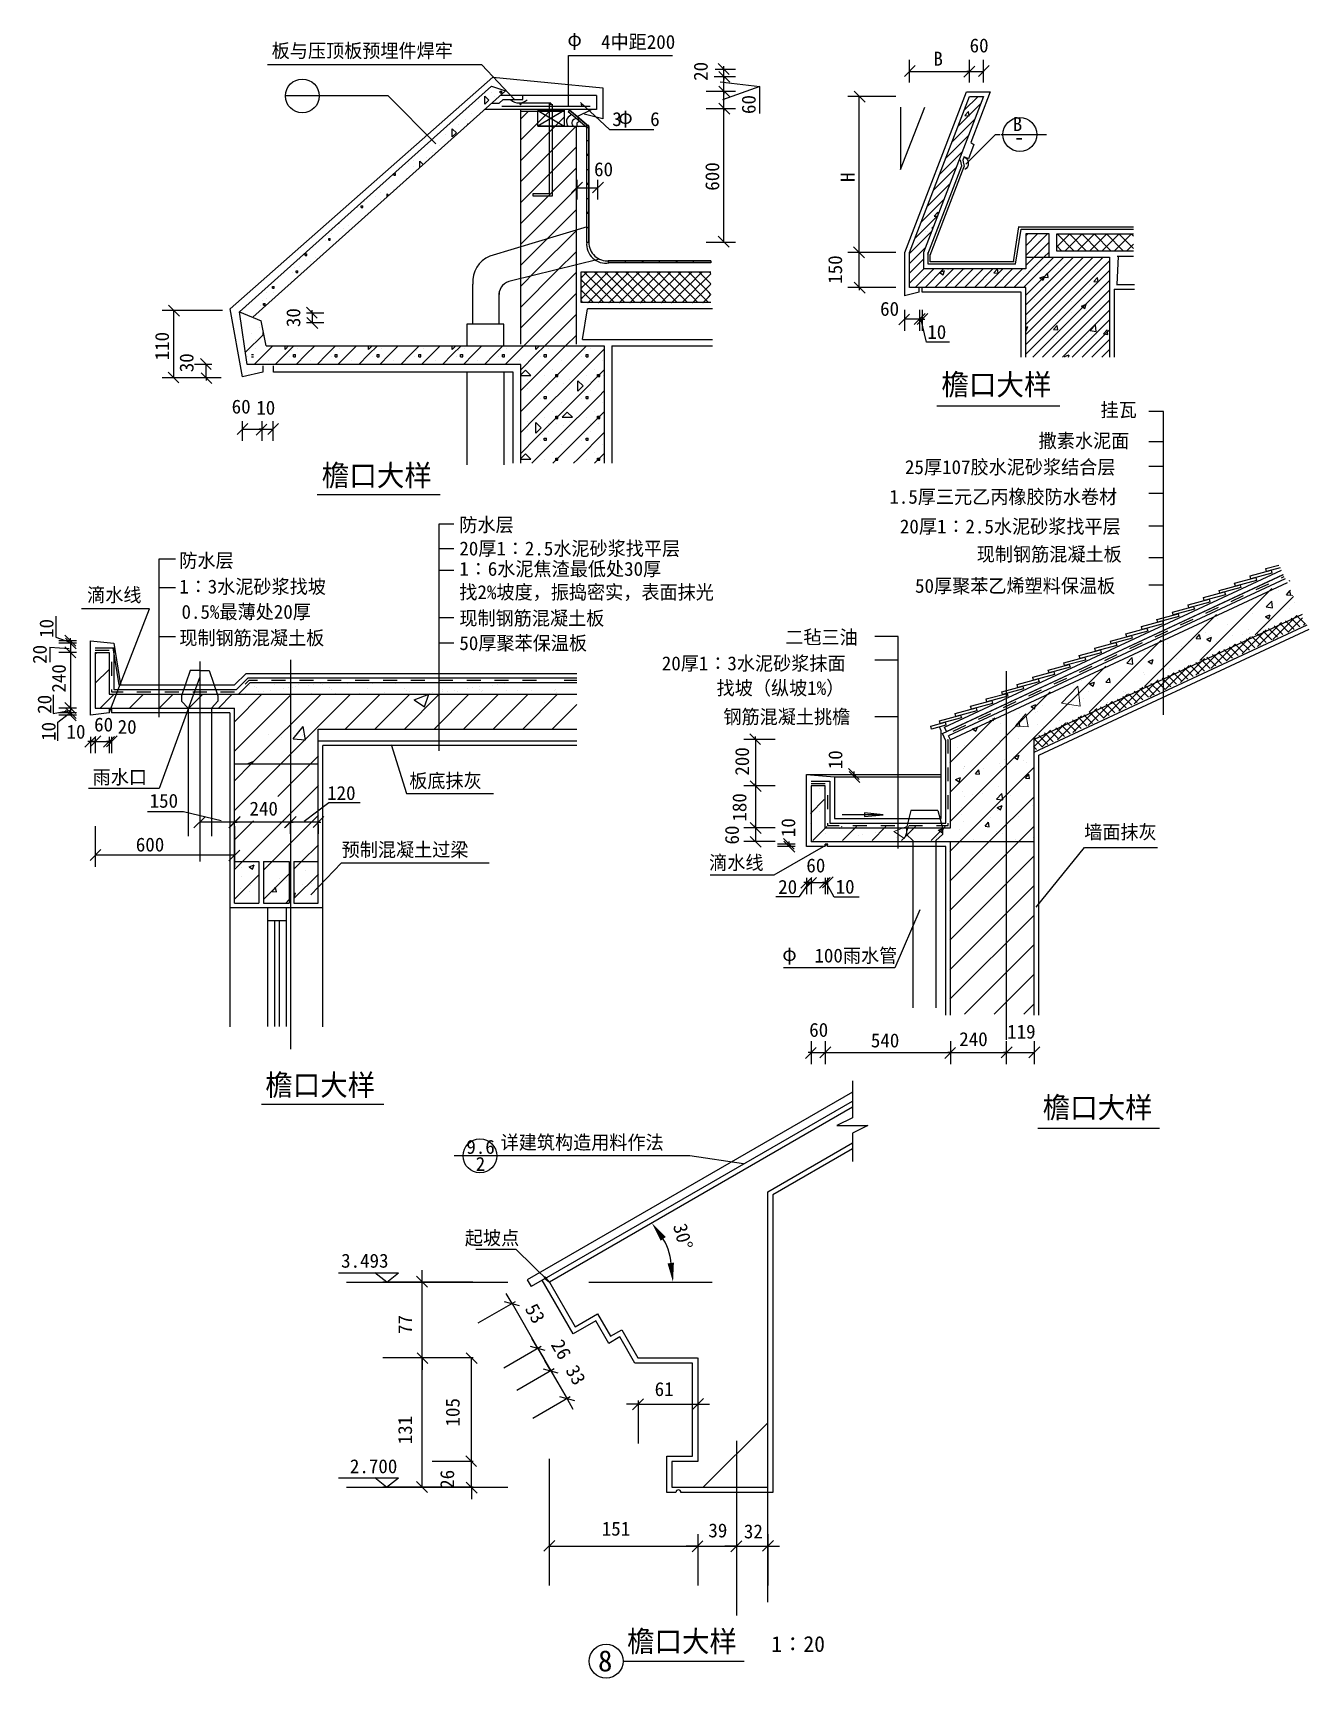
# Model space of a CAD drawing. Header units: metres. Extents: x -108 to 5385, y 1956 to 9038.
import ezdxf

# ---------------------------------------------------------------- set-up
doc = ezdxf.new("R2010")
doc.units = ezdxf.units.M
for name, color, linetype in [('AXIS', 3, 'Continuous'), ('DIM', 3, 'Continuous'), ('DOTE', 9, 'Continuous'), ('PUB_DIM', 3, 'Continuous'), ('PUB_TITLE', 143, 'Continuous'), ('WALL', 4, 'Continuous'), ('zz-1', 5, 'Continuous'), ('zz-10', 6, 'Continuous'), ('zz-2', 2, 'Continuous'), ('zz-3', 3, 'Continuous'), ('zz-5', 6, 'Continuous'), ('zz-6', 7, 'Continuous'), ('zz-7', 7, 'Continuous'), ('zz-8', 1, 'Continuous'), ('填充', 8, 'Continuous')]:
    doc.layers.add(name, color=color, linetype=linetype)

msp = doc.modelspace()

# ---------------------------------------------------------------- texts
for s, p in [('60', (3923.67, 8954.5)), ('B', (3767.86, 8897.36)), ('B', (4109.17, 8615.87)), ('-', (4116.5, 8559.33)), ('60', (2307.3, 8421.45)), ('60', (3538.35, 7820.62)), ('10', (3741.46, 7721.09)), ('60', (747.45, 7399.75)), ('10', (853.33, 7395.09)), ('10', (36.71, 6000.23)), ('60', (155.51, 6031.1)), ('20', (256.69, 6021.1)), ('150', (394.3, 5702.89, -1)), ('120', (1158.29, 5736.43)), ('240', (824.04, 5669.12)), ('600', (334.92, 5514.43)), ('60', (3220.91, 5424.5)), ('20', (3099.72, 5332.16)), ('10', (3346.9, 5332.98)), ('60', (3233.35, 4716.66)), ('119', (4085.15, 4708.91)), ('540', (3498.53, 4671.27)), ('240', (3879.01, 4676.73)), ('9.6', (1757.49, 4212.97)), ('详建筑构造用料作法', (1904.81, 4232.24)), ('2', (1797.82, 4139.6)), ('起坡点', (1750.99, 3821.19)), ('3.493', (1218.43, 3722.77)), ('61', (2568.07, 3170.3)), ('2.700', (1256.35, 2838.02)), ('151', (2340.19, 2569.4)), ('39', (2799.11, 2561.86)), ('32', (2952.15, 2557.59))]:
    msp.add_text(s, height=60).set_placement(p)
for s, rotation, p in [('20', 90, (2796.33, 8831.84)), ('60', 90, (3002.63, 8689.27)), ('600', 90, (2845.9, 8359.06)), ('H', 90, (3429.11, 8396.62)), ('150', 90, (3374.73, 7958.28)), ('30', 90, (1042.85, 7771.89)), ('110', 90, (477.55, 7628.67)), ('30', 90, (583.18, 7577.51)), ('10', 90, (-19.65, 6433.82)), ('20', 90, (-48.68, 6322.19)), ('240', 90, (33.6, 6198.47)), ('20', 90, (-28.17, 6107.27)), ('10', 90, (-10.63, 5990.47)), ('200', 90, (2974.32, 5840.93)), ('10', 90, (3375.78, 5868.42)), ('180', 90, (2962.82, 5643.1)), ('60', 90, (2930.63, 5544.61)), ('10', 90, (3173.02, 5576.38)), ('30°', 285, (2646.65, 3903.57)), ('53', 300, (2007.42, 3546.25)), ('77', 90, (1524.09, 3437.34)), ('26', 300, (2119.47, 3391.37)), ('33', 300, (2182.46, 3281.3)), ('105', 90, (1728.61, 3039.05)), ('131', 90, (1523.6, 2962.44)), ('26', 90, (1705, 2770.94))]:
    msp.add_text(s, height=60, rotation=rotation).set_placement(p)
at = {"layer": 'PUB_TITLE'}
for s, height, p in [('檐口大样', 91.3, (3801.69, 7478.79)), ('檐口大样', 91.3, (1134.73, 7087.73)), ('檐口大样', 91, (891.96, 4463.74)), ('檐口大样', 91, (4238.05, 4366.89)), ('檐口大样', 91, (2449.03, 2068.78)), ('1∶20', 68, (3069.72, 2069.04)), ('8', 91, (2324.21, 1984.87))]:
    msp.add_text(s, height=height, dxfattribs=at).set_placement(p)
at = {"layer": 'zz-3'}
for s, p in [('板与压顶板预埋件焊牢', (919.61, 8931.85)), ('φ', (2192.59, 8981.57)), ('   4中距200', (2214.83, 8969.58)), ('3   6', (2385.55, 8637.37)), ('φ', (2411.66, 8647.03)), ('φ', (3117.44, 5043.6))]:
    msp.add_text(s, height=60, dxfattribs=at).set_placement(p)
at = {"layer": 'zz-6'}
for s, p in [('挂瓦', (4487.13, 7385.73)), ('撒素水泥面', (4220.77, 7252.87)), ('25厚107胶水泥砂浆结合层', (3645.39, 7139.35)), ('1.5厚三元乙丙橡胶防水卷材', (3578.11, 7011.54)), ('防水层', (1727.28, 6890.92)), ('20厚1∶2.5水泥砂浆找平层', (3623.54, 6883.72)), ('防水层', (521.91, 6737.19)), ('20厚1∶2.5水泥砂浆找平层', (1727.28, 6788.83)), ('现制钢筋混凝土板', (3954.41, 6764.37)), ('1∶6水泥焦渣最低处30厚', (1727.28, 6701.16)), ('滴水线', (125.35, 6589.08)), ('1∶3水泥砂浆找坡', (521.91, 6625)), ('找2%坡度，振捣密实，表面抹光', (1727.28, 6600.85)), ('50厚聚苯乙烯塑料保温板', (3688.75, 6628.09)), ('0.5%最薄处20厚', (531.55, 6516.2)), ('现制钢筋混凝土板', (1727.28, 6488.73)), ('现制钢筋混凝土板', (521.91, 6404.11)), ('50厚聚苯保温板', (1727.28, 6381.65)), ('二毡三油', (3130.18, 6407.02)), ('20厚1∶3水泥砂浆抹面', (2598.85, 6294.47)), ('找坡（纵坡1%）', (2834.69, 6188.45)), ('钢筋混凝土挑檐', (2863.82, 6064.57)), ('雨水口', (148.83, 5804.8)), ('板底抹灰', (1511.87, 5788.99)), ('墙面抹灰', (4416.88, 5568.39)), ('预制混凝土过梁', (1220.74, 5492.28)), ('滴水线', (2802.57, 5436.7)), ('   100雨水管', (3133.24, 5036.58))]:
    msp.add_text(s, height=60, dxfattribs=at).set_placement(p)

# ---------------------------------------------------------------- blocks, each defined once
blk = doc.blocks.new('X4')
for p, q in [((1770.62, 74.25), (1770.62, 74.25)), ((1793.43, 72.34), (1793.43, 72.34)), ((1878.66, 78.14), (1878.66, 78.14)), ((1983.36, 79.47), (1983.36, 79.47)), ((2024.58, 77.02), (2024.58, 77.02)), ((2045.4, 79.76), (2045.4, 79.76)), ((2077.92, 84.04), (2077.92, 84.04)), ((2085.69, 78.98), (2085.69, 78.98)), ((2193.72, 82.88), (2193.72, 82.88)), ((2298.42, 84.21), (2298.42, 84.21)), ((2400.75, 83.72), (2400.75, 83.72)), ((2508.78, 87.61), (2508.78, 87.61)), ((2815.16, 77.53), (2815.16, 77.53)), ((2835.98, 80.27), (2835.98, 80.27)), ((2868.49, 84.56), (2868.49, 84.56)), ((2888.48, 85.96), (2888.48, 85.96)), ((1754.91, 41.51), (1754.91, 41.51)), ((1800.8, 65.58), (1800.8, 65.58)), ((1809.24, 48.67), (1809.24, 48.67)), ((1827.09, 38.57), (1827.09, 38.57)), ((1830.06, 51.41), (1830.06, 51.41)), ((1862.58, 55.69), (1862.58, 55.69)), ((1916.91, 62.84), (1916.91, 62.84)), ((1937.73, 65.58), (1937.73, 65.58)), ((1955.85, 68.8), (1955.85, 68.8)), ((1970.25, 69.86), (1970.25, 69.86)), ((2037.45, 41.97), (2037.45, 41.97)), ((2115.91, 67.43), (2115.91, 67.43)), ((2123.28, 60.67), (2123.28, 60.67)), ((2142.15, 43.31), (2142.15, 43.31)), ((2244.48, 42.82), (2244.48, 42.82)), ((2278.32, 63.89), (2278.32, 63.89)), ((2296.01, 38.37), (2296.01, 38.37)), ((2352.51, 46.71), (2352.51, 46.71)), ((2420.58, 38.59), (2420.58, 38.59)), ((2438.38, 62.52), (2438.38, 62.52)), ((2445.76, 55.76), (2445.76, 55.76)), ((2457.22, 48.04), (2457.22, 48.04)), ((2545.15, 38.82), (2545.15, 38.82)), ((2545.48, 42.03), (2545.48, 42.03)), ((2559.54, 47.55), (2559.54, 47.55)), ((2599.81, 49.18), (2599.81, 49.18)), ((2600.8, 58.98), (2600.8, 58.98)), ((2620.63, 51.92), (2620.63, 51.92)), ((2653.15, 56.21), (2653.15, 56.21)), ((2667.58, 51.44), (2667.58, 51.44)), ((2669.71, 39.04), (2669.71, 39.04)), ((2707.48, 63.36), (2707.48, 63.36)), ((2728.3, 66.1), (2728.3, 66.1)), ((2760.82, 70.38), (2760.82, 70.38)), ((2760.86, 57.61), (2760.86, 57.61)), ((2768.23, 50.85), (2768.23, 50.85)), ((2772.28, 52.78), (2772.28, 52.78)), ((2794.28, 39.27), (2794.28, 39.27)), ((2874.6, 52.29), (2874.6, 52.29)), ((2918.84, 39.5), (2918.84, 39.5)), ((2923.27, 54.07), (2923.27, 54.07)), ((2982.64, 56.18), (2982.64, 56.18)), ((3043.41, 39.72), (3043.41, 39.72)), ((3083.33, 52.69), (3083.33, 52.69)), ((3087.34, 57.52), (3087.34, 57.52)), ((3090.71, 45.94), (3090.71, 45.94)), ((3167.97, 39.95), (3167.97, 39.95))]:
    blk.add_line(p, q)
blk = doc.blocks.new('X2')
for p, q in [((2792.85, 8392.27), (2792.85, 8392.27)), ((2807.95, 8353.3), (2831.32, 8377.66)), ((2814.65, 8357.63), (2814.65, 8357.63)), ((2834.64, 8349.16), (2831.32, 8377.66)), ((2860.09, 8423.2), (2860.09, 8423.2)), ((2895.35, 8405.31), (2909.81, 8422.55)), ((2895.35, 8405.31), (2913.28, 8403.74)), ((2913.29, 8403.74), (2909.82, 8422.54)), ((2928.27, 8372.58), (2928.27, 8372.58)), ((2598.73, 8303.56), (2598.73, 8303.56)), ((2739.55, 8347.74), (2739.55, 8347.74)), ((2750.26, 8322.77), (2750.26, 8322.77)), ((2803.79, 8311.71), (2824.8, 8319.77)), ((2803.79, 8311.71), (2818.72, 8301.65)), ((2807.95, 8353.3), (2834.63, 8349.17)), ((2818.72, 8301.64), (2824.81, 8319.77)), ((2906.08, 8345.26), (2906.08, 8345.26)), ((2506.62, 8217.3), (2521.08, 8234.54)), ((2506.62, 8217.3), (2524.55, 8215.73)), ((2524.56, 8215.73), (2521.09, 8234.54)), ((2544.63, 8243.13), (2544.63, 8243.13)), ((2551.73, 8214.95), (2572.73, 8223.01)), ((2557.52, 8227.22), (2557.52, 8227.22)), ((2566.66, 8204.88), (2572.74, 8223.01)), ((2641.52, 8276.66), (2641.52, 8276.66)), ((2660.63, 8229.42), (2660.63, 8229.42)), ((2704.77, 8236.37), (2704.77, 8236.37)), ((2732.47, 8257.25), (2732.47, 8257.25)), ((2735.73, 8239.3), (2735.73, 8239.3)), ((2801.67, 8269.9), (2801.67, 8269.9)), ((2285.24, 8160.08), (2285.24, 8160.08)), ((2357.54, 8189.51), (2357.54, 8189.51)), ((2382.56, 8197.19), (2382.56, 8197.19)), ((2441.05, 8182.57), (2441.05, 8182.57)), ((2471.16, 8204.47), (2471.16, 8204.47)), ((2551.73, 8214.95), (2566.65, 8204.89)), ((2595.08, 8203.69), (2595.08, 8203.69)), ((2207.38, 8110.73), (2230.75, 8135.08)), ((2207.38, 8110.73), (2234.06, 8106.59)), ((2234.07, 8106.58), (2230.75, 8135.08)), ((2261.54, 8137.7), (2261.54, 8137.7)), ((2299.66, 8118.19), (2320.67, 8126.26)), ((2299.66, 8118.19), (2314.58, 8108.13)), ((2314.59, 8108.12), (2320.67, 8126.25)), ((2392.24, 8086.15), (2392.24, 8086.15)), ((2421.69, 8130.94), (2421.69, 8130.94)), ((1976.03, 8019.88), (1976.03, 8019.88)), ((2014.06, 8036.36), (2014.06, 8036.36)), ((2047.59, 8021.43), (2068.6, 8029.5)), ((2047.59, 8021.43), (2062.52, 8011.37)), ((2062.52, 8011.37), (2068.61, 8029.49)), ((2117.89, 8029.3), (2132.35, 8046.53)), ((2117.89, 8029.3), (2135.82, 8027.73)), ((2130.06, 8041), (2130.06, 8041)), ((2135.82, 8027.73), (2132.36, 8046.53)), ((2203.52, 8061.3), (2203.52, 8061.3)), ((2278.62, 8071.19), (2278.62, 8071.19)), ((2281.59, 8060.21), (2281.59, 8060.21)), ((1795.53, 7924.67), (1816.53, 7932.74)), ((1810.46, 7914.61), (1816.54, 7932.73)), ((1946.08, 7957.64), (1946.08, 7957.64)), ((2020.26, 7958.13), (2020.26, 7958.13)), ((2042.97, 7991.17), (2042.97, 7991.17)), ((2106.23, 7950.87), (2106.23, 7950.87)), ((2124.6, 7942.98), (2124.6, 7942.98)), ((2126.41, 7941.13), (2126.41, 7941.13)), ((2195.22, 7988.16), (2195.22, 7988.16)), ((2203.12, 7984.41), (2203.12, 7984.41)), ((1618.23, 7866.37), (1633.49, 7864.01)), ((1633.5, 7864.01), (1632.45, 7873)), ((1665.03, 7878.31), (1665.03, 7878.31)), ((1746.41, 7893.19), (1746.41, 7893.19)), ((1795.53, 7924.67), (1810.45, 7914.61)), ((1816.56, 7897.52), (1816.56, 7897.52)), ((1821.51, 7903.08), (1821.51, 7903.08)), ((1845.31, 7928.09), (1845.31, 7928.09)), ((1917.19, 7862.22), (1917.19, 7862.22)), ((1935.13, 7918.04), (1935.13, 7918.04)), ((1972.38, 7920.01), (1972.38, 7920.01)), ((1543.46, 7827.91), (1564.47, 7835.98)), ((1543.46, 7827.91), (1558.38, 7817.85)), ((1558.39, 7817.85), (1564.47, 7835.98)), ((1567.28, 7802.16), (1567.28, 7802.16)), ((1662.99, 7852.21), (1662.99, 7852.21)), ((1729.16, 7841.29), (1743.62, 7858.53)), ((1729.16, 7841.29), (1747.09, 7839.72)), ((1742.24, 7832.19), (1742.24, 7832.19)), ((1747.09, 7839.72), (1743.63, 7858.53)), ((1812.91, 7797.65), (1812.91, 7797.65)), ((1823.14, 7845.45), (1823.14, 7845.45)), ((1478.03, 7749.92), (1478.03, 7749.92)), ((1507.35, 7757.32), (1507.35, 7757.32)), ((1661.38, 7778.44), (1661.38, 7778.44)), ((1667.49, 7774.87), (1667.49, 7774.87)), ((1742.59, 7784.75), (1742.59, 7784.75)), ((1503.7, 7657.45), (1503.7, 7657.45)), ((1506.9, 7667.14), (1506.9, 7667.14)), ((1507.68, 7665.38), (1507.68, 7665.38)), ((1555.6, 7634.46), (1570.07, 7651.69)), ((1573.54, 7632.89), (1570.07, 7651.69)), ((1588.57, 7656.54), (1588.57, 7656.54)), ((1604.57, 7698.91), (1604.57, 7698.91)), ((1657.73, 7678.58), (1657.73, 7678.58)), ((1663.67, 7666.43), (1663.67, 7666.43)), ((1667.83, 7658.62), (1667.83, 7658.62)), ((1681.85, 7697.17), (1681.85, 7697.17)), ((1722.53, 7707.13), (1743.54, 7715.19)), ((1722.53, 7707.13), (1737.46, 7697.06)), ((1737.46, 7697.06), (1743.54, 7715.19)), ((1764.72, 7692.15), (1764.72, 7692.15)), ((1777.29, 7681.39), (1777.29, 7681.39)), ((1470.47, 7610.37), (1491.47, 7618.43)), ((1470.47, 7610.37), (1485.39, 7600.3)), ((1485.4, 7600.3), (1491.48, 7618.43)), ((1555.6, 7634.46), (1573.54, 7632.89)), ((1654.09, 7578.71), (1654.09, 7578.71)), ((1770.78, 7615.63), (1785.24, 7632.87)), ((1770.78, 7615.63), (1788.71, 7614.06)), ((1788.72, 7614.06), (1785.25, 7632.87)), ((886.51, 7572.14), (886.51, 7572.14)), ((904.3, 7573.49), (904.3, 7573.49)), ((1500.05, 7557.59), (1500.05, 7557.59)), ((1509.65, 7538.22), (1509.65, 7538.22)), ((1544.89, 7546.42), (1544.89, 7546.42)), ((1584.75, 7548.11), (1584.75, 7548.11)), ((1646.58, 7526.25), (1669.95, 7550.61)), ((1646.58, 7526.25), (1673.26, 7522.12)), ((1669.47, 7518.18), (1669.47, 7518.18)), ((1673.27, 7522.11), (1669.96, 7550.6)), ((1698.37, 7563.07), (1698.37, 7563.07)), ((1705.04, 7539.65), (1705.04, 7539.65)), ((882.86, 7472.27), (882.86, 7472.27)), ((1494.51, 7488.14), (1494.51, 7488.14)), ((1496.41, 7457.72), (1496.41, 7457.72)), ((1619.45, 7444.74), (1619.45, 7444.74)), ((1649.54, 7489.58), (1670.54, 7497.65)), ((1649.54, 7489.58), (1664.46, 7479.52)), ((1650.44, 7478.84), (1650.44, 7478.84)), ((1664.47, 7479.52), (1670.55, 7497.65)), ((1741.35, 7452.31), (1741.35, 7452.31)), ((1801.97, 7498.05), (1801.97, 7498.05)), ((845.88, 7420.19), (845.88, 7420.19)), ((879.21, 7372.4), (879.21, 7372.4)), ((909.14, 7379.89), (909.14, 7379.89)), ((969.64, 7398.05), (969.64, 7398.05)), ((980.17, 7407.52), (981.26, 7406.78)), ((981.26, 7406.78), (981.51, 7407.52)), ((1035.03, 7394.9), (1035.03, 7394.9)), ((1052.54, 7370.11), (1052.54, 7370.11)), ((1069.28, 7373.12), (1069.28, 7373.12)), ((1127.64, 7379.99), (1127.64, 7379.99)), ((1166.17, 7406.65), (1166.17, 7406.65)), ((1229.43, 7366.36), (1229.43, 7366.36)), ((1241.26, 7394.95), (1241.26, 7394.95)), ((1326.32, 7399.89), (1326.32, 7399.89)), ((1391.44, 7392.24), (1391.44, 7392.24)), ((1397.47, 7392.82), (1418.48, 7400.89)), ((1397.47, 7392.82), (1412.39, 7382.76)), ((1412.4, 7382.76), (1418.48, 7400.89)), ((1486.47, 7393.12), (1486.47, 7393.12)), ((1505.83, 7429.78), (1505.83, 7429.78)), ((1566.39, 7422.27), (1566.39, 7422.27)), ((1597.23, 7408.8), (1611.69, 7426.04)), ((1597.23, 7408.8), (1615.16, 7407.23)), ((1615.17, 7407.23), (1611.7, 7426.04)), ((1646.62, 7386.36), (1646.62, 7386.36)), ((1646.79, 7378.97), (1646.79, 7378.97)), ((1798.32, 7398.18), (1798.32, 7398.18)), ((1216.48, 7362.21), (1216.48, 7362.21)), ((1389.58, 7359.59), (1389.58, 7359.59)), ((1492.76, 7357.85), (1492.76, 7357.85)), ((1549.72, 7352.82), (1549.72, 7352.82)), ((1730, 7351.36), (1730, 7351.36)), ((1805.1, 7361.25), (1805.1, 7361.25))]:
    blk.add_line(p, q)
blk = doc.blocks.new('X0')
at = {"lineweight": 15}
for p, q in [((1445.54, 7045.82), (1747.23, 7347.52)), ((1445.54, 7173.1), (1619.95, 7347.52)), ((1445.54, 7300.38), (1492.67, 7347.52)), ((1445.54, 6918.54), (1805.54, 7278.54)), ((1445.54, 6791.26), (1805.54, 7151.26)), ((1445.54, 6663.98), (1805.54, 7023.98)), ((1509.42, 6600.58), (1805.54, 6896.71)), ((1636.7, 6600.58), (1805.54, 6769.43)), ((1763.97, 6600.58), (1805.54, 6642.15))]:
    blk.add_line(p, q, dxfattribs=at)
blk = doc.blocks.new('X1')
at = {"lineweight": 15}
for p, q in [((2522.03, 8122.31), (2832.14, 8432.43)), ((2760.52, 8233.52), (2924.98, 8397.99)), ((2895.35, 8405.31), (2912.01, 8425.17)), ((2895.35, 8405.31), (2922.62, 8402.92)), ((2283.54, 8011.1), (2593.66, 8321.22)), ((2507.72, 8276.66), (2507.72, 8276.66)), ((2567.87, 8230.5), (2567.87, 8230.5)), ((2045.05, 7899.9), (2355.17, 8210.01)), ((1806.56, 7788.69), (2116.68, 8098.8)), ((1926.98, 7938.49), (1997.08, 8011.55)), ((2007.03, 7926.07), (1997.09, 8011.55)), ((2053.32, 8041.53), (2053.32, 8041.53)), ((2123.27, 8035.8), (2123.27, 8035.8)), ((2278.62, 8071.19), (2278.62, 8071.19)), ((1445.54, 7554.94), (1878.19, 7987.59)), ((1926.98, 7938.49), (2007.02, 7926.08)), ((1445.54, 7682.22), (1639.7, 7876.39)), ((1729.16, 7841.29), (1772.54, 7893)), ((1782.96, 7836.58), (1772.55, 7893)), ((1729.16, 7841.29), (1782.95, 7836.58)), ((1848.22, 7839.48), (1848.22, 7839.48)), ((1445.54, 7427.66), (1805.54, 7787.66)), ((1492.67, 7347.52), (1805.54, 7660.38)), ((1657.73, 7678.58), (1657.73, 7678.58)), ((845.54, 7464.06), (905.54, 7524.06)), ((1619.95, 7347.52), (1805.54, 7533.1)), ((856.28, 7347.52), (916.28, 7407.52)), ((983.56, 7347.52), (1043.56, 7407.52)), ((1110.84, 7347.52), (1170.84, 7407.52)), ((1192.52, 7399.89), (1192.52, 7399.89)), ((1205.41, 7386.06), (1261.29, 7407.52)), ((1205.41, 7386.06), (1250.17, 7355.87)), ((1238.11, 7347.52), (1298.11, 7407.52)), ((1250.18, 7355.87), (1267.51, 7407.52)), ((1365.39, 7347.52), (1425.39, 7407.52)), ((1646.79, 7378.97), (1646.79, 7378.97)), ((1672.96, 7379.59), (1672.96, 7379.59)), ((1747.23, 7347.52), (1805.54, 7405.82)), ((1805.1, 7361.25), (1805.1, 7361.25))]:
    blk.add_line(p, q, dxfattribs=at)
blk = doc.blocks.new('_ARROW')
blk.add_lwpolyline([(0, 0), (-1, 0.1), (-1, -0.1), (-1, -0.1), (0, 0)])
blk = doc.blocks.new('X3')
at = {"lineweight": 15}
for p, q in [((2835.98, 8213.54), (2939.35, 8316.92)), ((2927.84, 8256.38), (2890.21, 8294)), ((2902.23, 8244.44), (2963.68, 8305.88)), ((2951.95, 8267.62), (2914.33, 8305.25)), ((2976.06, 8278.86), (2938.44, 8316.49)), ((2637.24, 8120.87), (2740.61, 8224.24)), ((2703.49, 8151.76), (2806.86, 8255.13)), ((2783.17, 8188.92), (2745.54, 8226.54)), ((2807.28, 8200.16), (2769.65, 8237.78)), ((2769.74, 8182.65), (2873.11, 8286.02)), ((2831.39, 8211.4), (2793.77, 8249.03)), ((2855.5, 8222.65), (2817.88, 8260.27)), ((2879.61, 8233.89), (2841.99, 8271.51)), ((2903.73, 8245.13), (2866.1, 8282.76)), ((2968.48, 8275.33), (2975.47, 8282.32)), ((2504.75, 8059.09), (2608.12, 8162.46)), ((2571, 8089.98), (2674.37, 8193.35)), ((2614.38, 8110.21), (2576.76, 8147.84)), ((2638.5, 8121.45), (2600.87, 8159.08)), ((2662.61, 8132.7), (2624.98, 8170.32)), ((2686.72, 8143.94), (2649.1, 8181.57)), ((2710.83, 8155.19), (2673.21, 8192.81)), ((2734.94, 8166.43), (2697.32, 8204.05)), ((2759.06, 8177.67), (2721.43, 8215.3)), ((2372.26, 7997.3), (2475.63, 8100.68)), ((2469.71, 8042.75), (2432.09, 8080.37)), ((2438.5, 8028.2), (2541.87, 8131.57)), ((2493.83, 8053.99), (2456.2, 8091.62)), ((2517.94, 8065.24), (2480.31, 8102.86)), ((2542.05, 8076.48), (2504.42, 8114.11)), ((2566.16, 8087.72), (2528.54, 8125.35)), ((2590.27, 8098.97), (2552.65, 8136.59)), ((2173.52, 7904.63), (2276.89, 8008)), ((2239.76, 7935.52), (2343.13, 8038.89)), ((2325.04, 7975.29), (2287.42, 8012.91)), ((2306.01, 7966.41), (2361.73, 8022.14)), ((2349.15, 7986.53), (2311.53, 8024.16)), ((2361.73, 8009.31), (2335.64, 8035.4)), ((2361.73, 8044.67), (2359.75, 8046.64)), ((2361.73, 8022.14), (2409.38, 8069.79)), ((2397.38, 8009.02), (2361.73, 8044.67)), ((2373.27, 7997.78), (2361.73, 8009.31)), ((2421.49, 8020.26), (2383.87, 8057.89)), ((2445.6, 8031.51), (2407.98, 8069.13)), ((2041.02, 7842.85), (2144.39, 7946.22)), ((2107.27, 7873.74), (2210.64, 7977.11)), ((2156.26, 7896.58), (2118.64, 7934.21)), ((2180.37, 7907.83), (2142.75, 7945.45)), ((2204.48, 7919.07), (2166.86, 7956.7)), ((2228.6, 7930.31), (2190.97, 7967.94)), ((2252.71, 7941.56), (2215.08, 7979.18)), ((2276.82, 7952.8), (2239.2, 7990.43)), ((2300.93, 7964.05), (2263.31, 8001.67)), ((1908.53, 7781.07), (2011.9, 7884.44)), ((2011.59, 7829.12), (1973.97, 7866.75)), ((1974.78, 7811.96), (2078.15, 7915.33)), ((2035.7, 7840.37), (1998.08, 7877.99)), ((2059.81, 7851.61), (2022.19, 7889.23)), ((2083.92, 7862.85), (2046.3, 7900.48)), ((2108.04, 7874.1), (2070.41, 7911.72)), ((2132.15, 7885.34), (2094.52, 7922.97)), ((1805.54, 7748.78), (1879.41, 7822.65)), ((1805.54, 7784.14), (1813.16, 7791.76)), ((1866.92, 7761.66), (1829.29, 7799.29)), ((1842.28, 7750.17), (1945.65, 7853.55)), ((1891.03, 7772.91), (1853.41, 7810.53)), ((1915.14, 7784.15), (1877.52, 7821.77)), ((1939.25, 7795.39), (1901.63, 7833.02)), ((1963.37, 7806.64), (1925.74, 7844.26)), ((1987.48, 7817.88), (1949.85, 7855.5)), ((1842.81, 7750.42), (1805.54, 7787.69)), ((1818.69, 7739.18), (1805.54, 7752.33))]:
    blk.add_line(p, q, dxfattribs=at)
blk = doc.blocks.new('BL_6201')
for p, q in [((0, 100), (496.03, 100)), ((0, 100), (496.03, 100)), ((0, 0), (0, 100)), ((0, 0), (496.03, 0)), ((496.03, 0), (0, 0)), ((496.03, 100), (992.05, 100)), ((496.03, 100), (496.03, 0)), ((496.03, 0), (992.05, 0)), ((992.03, 0), (992.03, 100))]:
    blk.add_line(p, q)
blk = doc.blocks.new('BL_6222')
at = {"linetype": 'Continuous'}
for p, q in [((49.77, 29.76), (0, 0)), ((0, 29.76), (49.77, 0)), ((0, 0), (0, 29.76)), ((0, 29.76), (49.77, 29.76)), ((49.77, 0), (0, 0)), ((49.77, 29.76), (49.77, 0))]:
    blk.add_line(p, q, dxfattribs=at)
blk = doc.blocks.new('_ArchTick')
at = {"color": 6, "linetype": 'ByBlock'}
blk.add_lwpolyline([(-0.41, -0.41), (0.37, 0.37)], dxfattribs=at)

# ---------------------------------------------------------------- hatches: boundary and pattern name
at = {"layer": '填充'}
h = msp.add_hatch(dxfattribs=at)
h.set_pattern_fill('AN31C', scale=445.71)
h.set_pattern_definition([(45, (0, 0), (-1000.65, 1000.65), [])])
h.paths.add_polyline_path([(2753.88, 3334.56), (2753.88, 2888.86), (2642.46, 2888.86), (2642.46, 2777.43), (2753.88, 2777.43), (3054.73, 2777.43), (3054.73, 4049.42), (3418.94, 4259.69), (3418.94, 4301.46), (3485.16, 4334.57), (3352.71, 4334.57), (3418.94, 4367.68), (3418.94, 4414.09), (2114.72, 3661.1), (2226.14, 3468.1), (2322.64, 3523.81), (2378.35, 3427.32), (2426.6, 3455.17), (2496.24, 3334.56)])

# ---------------------------------------------------------------- linework, layer by layer
for p, q in [((741.41, 7850.82), (1872.21, 8848.29)), ((1865.07, 8783.51), (1865.07, 8783.51)), ((1872.21, 8848.29), (2344.48, 8801.74)), ((1903.57, 8780.01), (1903.57, 8787.01)), ((1903.57, 8787.01), (1910.57, 8787.01)), ((1910.57, 8780.01), (1910.57, 8787.01)), ((2344.48, 8801.74), (2344.48, 8668.75)), ((2850.42, 8827.46), (3020.86, 8808)), ((3020.86, 8808), (2860.16, 8749.61)), ((3020.86, 8691.21), (3020.86, 8808)), ((1809.07, 8741.51), (1809.07, 8741.51)), ((1837.07, 8731.01), (1837.07, 8766.01)), ((1837.07, 8766.01), (1854.64, 8748.44)), ((1837.07, 8731.01), (1854.64, 8748.58)), ((1866.36, 8735.35), (1899.17, 8735.35)), ((1879.07, 8762.51), (1879.07, 8762.51)), ((1899.17, 8735.35), (1915.58, 8751.77)), ((2317.88, 8768.64), (1903.33, 8768.64)), ((1903.57, 8780.01), (1910.57, 8780.01)), ((1909.69, 8722.81), (2290.54, 8722.81)), ((1915.58, 8751.77), (2001.26, 8751.77)), ((2121.44, 8736.52), (1990.43, 8736.52)), ((2001.26, 8751.77), (2001.26, 8768.18)), ((2115.24, 8346.7), (2115.24, 8732.82)), ((2126.54, 8730.93), (2126.54, 8335.39)), ((2317.88, 8768.64), (2317.88, 8708.64)), ((3874.22, 8636.74), (3971.6, 8734.12)), ((3900.65, 8705.6), (3960.09, 8765.04)), ((3937.64, 8750.51), (3937.64, 8750.51)), ((1725.07, 8643.51), (1725.07, 8643.51)), ((1753.07, 8664.51), (1753.07, 8664.51)), ((1763.57, 8643.41), (1763.57, 8647.01)), ((1763.57, 8647.01), (1767.59, 8647.01)), ((1781.07, 8692.51), (1781.07, 8692.51)), ((2317.88, 8708.64), (1836.37, 8708.64)), ((1991.91, 8702.14), (2179.01, 8702.14)), ((1991.94, 8668.39), (2025.69, 8702.14)), ((1991.94, 8578.39), (2115.69, 8702.14)), ((2057.07, 8553.51), (2179.01, 8675.46)), ((2179.01, 8708.64), (2179.01, 8636.54)), ((2198.14, 8708.64), (2284.62, 8635.5)), ((2298.25, 8708.32), (2233.75, 8677.45)), ((2344.48, 8668.75), (2264.66, 8688.69)), ((3847.78, 8567.88), (3945.17, 8665.27)), ((3903.69, 8682.51), (3918.15, 8699.74)), ((3903.69, 8682.51), (3921.62, 8680.94)), ((3921.64, 8680.93), (3918.17, 8699.74)), ((3933.82, 8642.08), (3933.82, 8642.08)), ((1669.07, 8629.51), (1669.07, 8629.51)), ((1669.07, 8601.51), (1669.07, 8601.51)), ((1697.07, 8591.01), (1697.07, 8626.01)), ((1697.07, 8626.01), (1714.64, 8608.44)), ((1697.07, 8591.01), (1714.64, 8608.58)), ((1739.07, 8622.51), (1739.07, 8622.51)), ((2057.07, 8463.51), (2230.09, 8636.54)), ((2065.27, 8637.3), (2177.4, 8637.3)), ((2230.09, 8636.54), (2269.24, 8636.54)), ((2284.62, 8635.5), (2284.62, 8136.76)), ((3821.35, 8499.03), (3918.73, 8596.41)), ((3891.04, 8600.65), (3891.04, 8600.65)), ((1585.07, 8503.51), (1585.07, 8503.51)), ((1613.07, 8524.51), (1613.07, 8524.51)), ((1641.07, 8552.51), (1641.07, 8552.51)), ((1991.94, 8488.39), (2057.07, 8553.51)), ((2057.07, 8553.51), (2057.07, 8553.51)), ((2057.07, 8373.51), (2231.4, 8547.85)), ((3794.92, 8430.17), (3892.3, 8527.55)), ((3854.9, 8523.75), (3854.9, 8523.75)), ((3868.13, 8558.82), (3868.13, 8558.82)), ((1445.07, 8426.51), (1445.07, 8431.87)), ((1446.9, 8433.51), (1452.07, 8433.51)), ((1452.07, 8426.51), (1452.07, 8433.51)), ((1508.07, 8475.51), (1508.07, 8475.51)), ((1529.07, 8489.51), (1529.07, 8489.51)), ((1529.07, 8461.51), (1529.07, 8461.51)), ((1557.07, 8458.37), (1557.07, 8486.01)), ((1557.07, 8486.01), (1571.65, 8471.43)), ((1991.94, 8398.39), (2057.07, 8463.51)), ((2057.07, 8463.51), (2057.07, 8463.51)), ((2147.07, 8373.51), (2231.4, 8457.85)), ((3768.49, 8361.31), (3865.87, 8458.69)), ((3861.76, 8488.04), (3861.76, 8488.04)), ((3864.49, 8458.95), (3864.49, 8458.95)), ((3890.08, 8465.96), (3883.98, 8492.43)), ((1445.07, 8426.51), (1452.07, 8426.51)), ((1445.07, 8363.51), (1445.07, 8363.51)), ((1473.07, 8384.51), (1473.07, 8384.51)), ((1501.07, 8412.51), (1501.07, 8412.51)), ((1991.94, 8308.39), (2057.07, 8373.51)), ((1991.94, 8218.39), (2147.07, 8373.51)), ((2057.07, 8373.51), (2057.07, 8373.51)), ((2057.07, 8193.51), (2231.4, 8367.85)), ((2147.07, 8373.51), (2147.07, 8373.51)), ((3742.05, 8292.45), (3839.44, 8389.83)), ((1291.07, 8286.51), (1291.07, 8286.51)), ((1305.07, 8293.51), (1312.07, 8293.51)), ((1305.07, 8286.51), (1305.07, 8293.51)), ((1305.07, 8286.51), (1312.07, 8286.51)), ((1312.07, 8286.51), (1312.07, 8293.51)), ((1319.07, 8314.51), (1319.07, 8314.51)), ((1347.07, 8342.51), (1347.07, 8342.51)), ((1368.07, 8335.51), (1368.07, 8335.51)), ((1389.07, 8349.51), (1389.07, 8349.51)), ((1389.07, 8321.51), (1389.07, 8321.51)), ((1417.07, 8332.92), (1417.07, 8346.01)), ((1417.07, 8346.01), (1423.97, 8339.11)), ((2045.54, 8335.39), (2045.54, 8346.7)), ((2045.54, 8346.7), (2115.24, 8346.7)), ((2126.54, 8335.39), (2045.54, 8335.39)), ((3715.62, 8223.59), (3813, 8320.97)), ((1208.47, 8220.01), (1210.57, 8220.01)), ((1210.57, 8220.01), (1210.57, 8221.89)), ((2057.07, 8103.51), (2231.4, 8277.85)), ((3689.19, 8154.73), (3786.57, 8252.11)), ((3771.76, 8250.02), (3786.22, 8267.25)), ((3771.76, 8250.02), (3785.31, 8248.83)), ((3788.23, 8256.44), (3786.24, 8267.25)), ((1151.07, 8146.51), (1151.07, 8146.51)), ((1158.07, 8167.51), (1158.07, 8167.51)), ((1165.07, 8153.51), (1172.07, 8153.51)), ((1165.07, 8146.51), (1165.07, 8153.51)), ((1165.07, 8146.51), (1172.07, 8146.51)), ((1172.07, 8146.51), (1172.07, 8153.51)), ((1179.07, 8174.51), (1179.07, 8174.51)), ((1207.07, 8202.51), (1207.07, 8202.51)), ((1228.07, 8195.51), (1228.07, 8195.51)), ((1249.07, 8209.51), (1249.07, 8209.51)), ((2277.83, 8203.19), (1858.88, 8076.84)), ((1991.94, 8128.39), (2057.07, 8193.51)), ((2057.07, 8193.51), (2057.07, 8193.51)), ((2057.07, 8013.51), (2231.4, 8187.85)), ((3665.44, 8088.56), (3760.14, 8183.25)), ((3715.19, 8190.73), (3715.19, 8190.73)), ((3731.76, 8183.74), (3731.76, 8183.74)), ((3743.66, 8182.24), (3743.66, 8182.24)), ((3761.69, 8198.3), (3768.73, 8205.64)), ((3761.69, 8198.3), (3765.68, 8197.68)), ((4165.44, 8079.44), (4258.86, 8172.86)), ((4165.44, 8121.87), (4216.44, 8172.86)), ((4165.44, 8164.29), (4174.01, 8172.86)), ((4224.1, 8161.94), (4224.1, 8161.94)), ((4297.81, 8169.38), (4300.41, 8171.98)), ((4297.81, 8116.35), (4353.44, 8171.98)), ((4628.73, 8171.98), (4297.81, 8171.98)), ((4297.81, 8171.98), (4297.81, 8100.76)), ((4372.78, 8100.76), (4301.55, 8171.98)), ((4335.25, 8100.76), (4406.48, 8171.98)), ((4425.81, 8100.76), (4354.58, 8171.98)), ((4388.28, 8100.76), (4459.51, 8171.98)), ((4478.84, 8100.76), (4407.62, 8171.98)), ((4441.32, 8100.76), (4512.54, 8171.98)), ((4531.88, 8100.76), (4460.65, 8171.98)), ((4494.35, 8100.76), (4565.58, 8171.98)), ((4584.91, 8100.76), (4513.68, 8171.98)), ((4547.38, 8100.76), (4618.61, 8171.98)), ((4628.73, 8109.97), (4566.72, 8171.98)), ((4628.73, 8163), (4619.75, 8171.98)), ((1063.57, 8080.01), (1063.57, 8087.01)), ((1063.57, 8087.01), (1070.57, 8087.01)), ((1063.57, 8080.01), (1070.57, 8080.01)), ((1070.57, 8080.01), (1070.57, 8087.01)), ((1991.94, 8038.39), (2057.07, 8103.51)), ((2057.07, 8103.51), (2057.07, 8103.51)), ((2147.07, 8013.51), (2231.4, 8097.85)), ((3645.44, 7905.97), (3645.44, 8092.86)), ((3665.44, 8046.13), (3733.71, 8114.4)), ((3699.51, 8138.22), (3699.51, 8138.22)), ((4201.29, 8072.86), (4265.44, 8137.01)), ((4220.49, 8140.15), (4220.49, 8140.15)), ((4243.72, 8072.86), (4265.44, 8094.59)), ((4251.56, 8079.94), (4251.56, 8079.94)), ((4319.75, 8100.76), (4297.81, 8122.69)), ((4297.81, 8100.76), (4628.73, 8100.76)), ((4600.41, 8100.76), (4628.73, 8129.08)), ((1011.07, 8006.51), (1011.07, 8006.51)), ((1018.07, 8027.51), (1018.07, 8027.51)), ((1025.07, 8006.51), (1025.07, 8013.51)), ((1025.07, 8013.51), (1032.07, 8013.51)), ((1025.07, 8006.51), (1032.07, 8006.51)), ((1032.07, 8006.51), (1032.07, 8013.51)), ((1039.07, 8062.51), (1039.07, 8062.51)), ((1039.07, 8034.51), (1039.07, 8034.51)), ((1067.07, 8062.51), (1067.07, 8062.51)), ((1088.07, 8055.51), (1088.07, 8055.51)), ((1109.07, 8069.51), (1109.07, 8069.51)), ((2324.38, 8063.54), (1951.98, 7970.44)), ((1991.94, 7948.39), (2057.07, 8013.51)), ((1991.94, 7858.39), (2147.07, 8013.51)), ((2057.07, 8013.51), (2057.07, 8013.51)), ((2057.07, 7833.51), (2231.4, 8007.85)), ((2147.07, 8013.51), (2147.07, 8013.51)), ((2251.36, 7877.42), (2251.36, 8010.42)), ((2251.36, 7877.42), (2251.36, 8010.42)), ((2251.36, 8010.42), (2810.11, 8010.42)), ((2259.55, 7991.01), (2278.96, 8010.42)), ((2282.05, 7991.01), (2262.64, 8010.42)), ((2304.55, 7991.01), (2323.96, 8010.42)), ((2327.05, 7991.01), (2307.64, 8010.42)), ((2349.55, 7991.01), (2368.96, 8010.42)), ((2372.05, 7991.01), (2352.64, 8010.42)), ((2371.09, 8056.97), (2810.11, 8056.97)), ((2394.55, 7991.01), (2413.96, 8010.42)), ((2417.05, 7991.01), (2397.64, 8010.42)), ((2439.55, 7991.01), (2458.96, 8010.42)), ((2462.05, 7991.01), (2442.64, 8010.42)), ((2484.55, 7991.01), (2503.96, 8010.42)), ((2507.05, 7991.01), (2487.64, 8010.42)), ((2529.55, 7991.01), (2548.96, 8010.42)), ((2552.05, 7991.01), (2532.64, 8010.42)), ((2574.55, 7991.01), (2593.96, 8010.42)), ((2597.05, 7991.01), (2577.64, 8010.42)), ((2619.55, 7991.01), (2638.96, 8010.42)), ((2642.05, 7991.01), (2622.64, 8010.42)), ((2664.55, 7991.01), (2683.96, 8010.42)), ((2687.05, 7991.01), (2667.64, 8010.42)), ((2709.55, 7991.01), (2728.96, 8010.42)), ((2732.05, 7991.01), (2712.64, 8010.42)), ((2754.55, 7991.01), (2773.96, 8010.42)), ((2777.05, 7991.01), (2757.64, 8010.42)), ((2810.11, 8002.95), (2802.64, 8010.42)), ((3665.44, 8003.7), (3725.44, 8063.7)), ((3665.44, 7961.28), (3727.03, 8022.86)), ((3689.45, 7942.86), (3769.45, 8022.86)), ((3695.86, 8038.35), (3695.86, 8038.35)), ((3731.88, 7942.86), (3811.88, 8022.86)), ((3774.3, 7942.86), (3854.3, 8022.86)), ((3794.57, 8007.53), (3815.58, 8015.59)), ((3794.57, 8007.53), (3809.5, 7997.46)), ((3809.52, 7997.46), (3815.6, 8015.58)), ((3816.73, 7942.86), (3896.73, 8022.86)), ((3830.5, 8022.86), (3831.32, 8022.79)), ((3831.33, 8022.79), (3831.32, 8022.86)), ((3859.16, 7942.86), (3939.16, 8022.86)), ((3901.58, 7942.86), (3981.58, 8022.86)), ((3901.65, 8019.88), (3901.65, 8019.88)), ((3944.01, 7942.86), (4024.01, 8022.86)), ((3986.44, 7942.86), (4066.44, 8022.86)), ((4028.56, 8005.53), (4043.03, 8022.77)), ((4028.56, 8005.53), (4046.49, 8003.96)), ((4028.86, 7942.86), (4108.86, 8022.86)), ((4046.51, 8003.96), (4043.04, 8022.76)), ((4071.29, 7942.86), (4151.29, 8022.86)), ((4113.72, 7942.86), (4243.72, 8072.86)), ((4141.57, 8021.83), (4141.57, 8021.83)), ((4156.14, 7942.86), (4286.14, 8072.86)), ((4165.44, 7740.03), (4498.27, 8072.86)), ((4165.44, 7782.45), (4455.85, 8072.86)), ((4165.44, 7824.88), (4413.42, 8072.86)), ((4165.44, 7867.31), (4371, 8072.86)), ((4165.44, 7909.73), (4328.57, 8072.86)), ((4165.44, 8037.01), (4201.29, 8072.86)), ((4165.44, 7697.6), (4525.44, 8057.6)), ((4165.44, 7655.17), (4525.44, 8015.17)), ((4216.67, 8031.72), (4216.67, 8031.72)), ((4243.74, 7986.71), (4258.2, 8003.94)), ((4261.69, 7985.13), (4258.22, 8003.94)), ((4261.3, 8042.98), (4261.3, 8042.98)), ((4307.62, 8022.43), (4307.62, 8022.43)), ((4330.29, 8046.67), (4330.29, 8046.67)), ((4421.45, 8036.22), (4421.45, 8036.22)), ((4459.16, 8041.64), (4459.16, 8041.64)), ((4488.74, 8072.86), (4492.7, 8070.19)), ((4492.72, 8070.19), (4493.62, 8072.86)), ((4519.75, 8071.62), (4519.75, 8071.62)), ((923.57, 7940.01), (923.57, 7947.01)), ((923.57, 7947.01), (930.57, 7947.01)), ((923.57, 7940.01), (930.57, 7940.01)), ((930.57, 7940.01), (930.57, 7947.01)), ((1785.72, 7784.23), (1785.72, 7957.14)), ((2251.36, 7982.81), (2259.55, 7991.01)), ((2259.55, 7968.51), (2251.36, 7976.7)), ((2251.36, 7937.81), (2259.55, 7946.01)), ((2259.55, 7991.01), (2259.55, 7991.01)), ((2259.55, 7946.01), (2282.05, 7968.51)), ((2282.05, 7946.01), (2259.55, 7968.51)), ((2259.55, 7968.51), (2259.55, 7968.51)), ((2259.55, 7946.01), (2259.55, 7946.01)), ((2282.05, 7968.51), (2304.55, 7991.01)), ((2304.55, 7968.51), (2282.05, 7991.01)), ((2282.05, 7991.01), (2282.05, 7991.01)), ((2282.05, 7968.51), (2282.05, 7968.51)), ((2282.05, 7946.01), (2282.05, 7946.01)), ((2282.05, 7923.51), (2304.55, 7946.01)), ((2304.55, 7923.51), (2282.05, 7946.01)), ((2304.55, 7991.01), (2304.55, 7991.01)), ((2304.55, 7946.01), (2327.05, 7968.51)), ((2327.05, 7946.01), (2304.55, 7968.51)), ((2304.55, 7968.51), (2304.55, 7968.51)), ((2304.55, 7946.01), (2304.55, 7946.01)), ((2327.05, 7968.51), (2349.55, 7991.01)), ((2349.55, 7968.51), (2327.05, 7991.01)), ((2327.05, 7991.01), (2327.05, 7991.01)), ((2327.05, 7968.51), (2327.05, 7968.51)), ((2327.05, 7946.01), (2327.05, 7946.01)), ((2327.05, 7923.51), (2349.55, 7946.01)), ((2349.55, 7923.51), (2327.05, 7946.01)), ((2349.55, 7991.01), (2349.55, 7991.01)), ((2349.55, 7946.01), (2372.05, 7968.51)), ((2372.05, 7946.01), (2349.55, 7968.51)), ((2349.55, 7968.51), (2349.55, 7968.51)), ((2349.55, 7946.01), (2349.55, 7946.01)), ((2372.05, 7991.01), (2372.05, 7991.01)), ((2372.05, 7968.51), (2394.55, 7991.01)), ((2394.55, 7968.51), (2372.05, 7991.01)), ((2372.05, 7968.51), (2372.05, 7968.51)), ((2372.05, 7946.01), (2372.05, 7946.01)), ((2372.05, 7923.51), (2394.55, 7946.01)), ((2394.55, 7923.51), (2372.05, 7946.01)), ((2394.55, 7991.01), (2394.55, 7991.01)), ((2394.55, 7946.01), (2417.05, 7968.51)), ((2417.05, 7946.01), (2394.55, 7968.51)), ((2394.55, 7968.51), (2394.55, 7968.51)), ((2394.55, 7946.01), (2394.55, 7946.01)), ((2417.05, 7968.51), (2439.55, 7991.01)), ((2439.55, 7968.51), (2417.05, 7991.01)), ((2417.05, 7991.01), (2417.05, 7991.01)), ((2417.05, 7968.51), (2417.05, 7968.51)), ((2417.05, 7946.01), (2417.05, 7946.01)), ((2417.05, 7923.51), (2439.55, 7946.01)), ((2439.55, 7923.51), (2417.05, 7946.01)), ((2439.55, 7991.01), (2439.55, 7991.01)), ((2439.55, 7946.01), (2462.05, 7968.51)), ((2462.05, 7946.01), (2439.55, 7968.51)), ((2439.55, 7968.51), (2439.55, 7968.51)), ((2439.55, 7946.01), (2439.55, 7946.01)), ((2462.05, 7968.51), (2484.55, 7991.01)), ((2484.55, 7968.51), (2462.05, 7991.01)), ((2462.05, 7991.01), (2462.05, 7991.01)), ((2462.05, 7968.51), (2462.05, 7968.51)), ((2462.05, 7946.01), (2462.05, 7946.01)), ((2462.05, 7923.51), (2484.55, 7946.01)), ((2484.55, 7923.51), (2462.05, 7946.01)), ((2484.55, 7991.01), (2484.55, 7991.01)), ((2484.55, 7946.01), (2507.05, 7968.51)), ((2507.05, 7946.01), (2484.55, 7968.51)), ((2484.55, 7968.51), (2484.55, 7968.51)), ((2484.55, 7946.01), (2484.55, 7946.01)), ((2507.05, 7968.51), (2529.55, 7991.01)), ((2529.55, 7968.51), (2507.05, 7991.01)), ((2507.05, 7991.01), (2507.05, 7991.01)), ((2507.05, 7968.51), (2507.05, 7968.51)), ((2507.05, 7946.01), (2507.05, 7946.01)), ((2507.05, 7923.51), (2529.55, 7946.01)), ((2529.55, 7923.51), (2507.05, 7946.01)), ((2529.55, 7991.01), (2529.55, 7991.01)), ((2529.55, 7946.01), (2552.05, 7968.51)), ((2552.05, 7946.01), (2529.55, 7968.51)), ((2529.55, 7968.51), (2529.55, 7968.51)), ((2529.55, 7946.01), (2529.55, 7946.01)), ((2552.05, 7968.51), (2574.55, 7991.01)), ((2574.55, 7968.51), (2552.05, 7991.01)), ((2552.05, 7991.01), (2552.05, 7991.01)), ((2552.05, 7968.51), (2552.05, 7968.51)), ((2552.05, 7946.01), (2552.05, 7946.01)), ((2552.05, 7923.51), (2574.55, 7946.01)), ((2574.55, 7923.51), (2552.05, 7946.01)), ((2574.55, 7991.01), (2574.55, 7991.01)), ((2574.55, 7968.51), (2574.55, 7968.51)), ((2574.55, 7946.01), (2597.05, 7968.51)), ((2597.05, 7946.01), (2574.55, 7968.51)), ((2574.55, 7946.01), (2574.55, 7946.01)), ((2597.05, 7968.51), (2619.55, 7991.01)), ((2619.55, 7968.51), (2597.05, 7991.01)), ((2597.05, 7991.01), (2597.05, 7991.01)), ((2597.05, 7968.51), (2597.05, 7968.51)), ((2597.05, 7946.01), (2597.05, 7946.01)), ((2597.05, 7923.51), (2619.55, 7946.01)), ((2619.55, 7923.51), (2597.05, 7946.01)), ((2619.55, 7991.01), (2619.55, 7991.01)), ((2619.55, 7946.01), (2642.05, 7968.51)), ((2642.05, 7946.01), (2619.55, 7968.51)), ((2619.55, 7968.51), (2619.55, 7968.51)), ((2619.55, 7946.01), (2619.55, 7946.01)), ((2642.05, 7968.51), (2664.55, 7991.01)), ((2664.55, 7968.51), (2642.05, 7991.01)), ((2642.05, 7991.01), (2642.05, 7991.01)), ((2642.05, 7968.51), (2642.05, 7968.51)), ((2642.05, 7946.01), (2642.05, 7946.01)), ((2642.05, 7923.51), (2664.55, 7946.01)), ((2664.55, 7923.51), (2642.05, 7946.01)), ((2664.55, 7991.01), (2664.55, 7991.01)), ((2664.55, 7946.01), (2687.05, 7968.51)), ((2687.05, 7946.01), (2664.55, 7968.51)), ((2664.55, 7968.51), (2664.55, 7968.51)), ((2664.55, 7946.01), (2664.55, 7946.01)), ((2687.05, 7968.51), (2709.55, 7991.01)), ((2709.55, 7968.51), (2687.05, 7991.01)), ((2687.05, 7991.01), (2687.05, 7991.01)), ((2687.05, 7968.51), (2687.05, 7968.51)), ((2687.05, 7946.01), (2687.05, 7946.01)), ((2687.05, 7923.51), (2709.55, 7946.01)), ((2709.55, 7923.51), (2687.05, 7946.01)), ((2709.55, 7991.01), (2709.55, 7991.01)), ((2709.55, 7946.01), (2732.05, 7968.51)), ((2732.05, 7946.01), (2709.55, 7968.51)), ((2709.55, 7968.51), (2709.55, 7968.51)), ((2709.55, 7946.01), (2709.55, 7946.01)), ((2732.05, 7968.51), (2754.55, 7991.01)), ((2754.55, 7968.51), (2732.05, 7991.01)), ((2732.05, 7991.01), (2732.05, 7991.01)), ((2732.05, 7968.51), (2732.05, 7968.51)), ((2732.05, 7946.01), (2732.05, 7946.01)), ((2732.05, 7923.51), (2754.55, 7946.01)), ((2754.55, 7923.51), (2732.05, 7946.01)), ((2754.55, 7991.01), (2754.55, 7991.01)), ((2754.55, 7968.51), (2754.55, 7968.51)), ((2754.55, 7946.01), (2777.05, 7968.51)), ((2777.05, 7946.01), (2754.55, 7968.51)), ((2754.55, 7946.01), (2754.55, 7946.01)), ((2777.05, 7968.51), (2799.55, 7991.01)), ((2799.55, 7968.51), (2777.05, 7991.01)), ((2777.05, 7991.01), (2777.05, 7991.01)), ((2777.05, 7968.51), (2777.05, 7968.51)), ((2777.05, 7946.01), (2777.05, 7946.01)), ((2777.05, 7923.51), (2799.55, 7946.01)), ((2799.55, 7923.51), (2777.05, 7946.01)), ((2799.55, 7991.01), (2810.11, 8001.56)), ((2799.55, 7991.01), (2799.55, 7991.01)), ((2810.11, 7957.95), (2799.55, 7968.51)), ((2799.55, 7968.51), (2799.55, 7968.51)), ((2799.55, 7946.01), (2810.11, 7956.56)), ((2799.55, 7946.01), (2799.55, 7946.01)), ((3706.98, 7922.86), (3706.98, 7942.86)), ((3718.98, 7922.86), (3718.98, 7942.86)), ((3726.7, 7989.85), (3726.7, 7989.85)), ((3763.38, 7972.04), (3763.38, 7972.04)), ((3838.48, 7981.93), (3838.48, 7981.93)), ((3846.25, 7959.61), (3846.25, 7959.61)), ((3952.1, 7996.88), (3952.1, 7996.88)), ((3997.78, 7978.81), (3997.78, 7978.81)), ((4153.59, 8001.31), (4153.59, 8001.31)), ((4195.55, 7642.86), (4525.44, 7972.75)), ((4225.71, 7983.5), (4246.72, 7991.56)), ((4225.71, 7983.5), (4240.64, 7973.43)), ((4240.65, 7973.43), (4246.74, 7991.56)), ((4243.74, 7986.71), (4261.67, 7985.14)), ((4440.83, 7953.29), (4440.83, 7953.29)), ((4455.51, 7941.77), (4455.51, 7941.77)), ((4458.92, 7967.88), (4473.38, 7985.12)), ((4458.92, 7967.88), (4476.85, 7966.31)), ((4476.87, 7966.31), (4473.4, 7985.11)), ((4515.93, 7963.18), (4515.93, 7963.18)), ((4545.44, 7935.63), (4545.44, 7642.86)), ((4545.44, 7935.32), (4633.83, 7935.32)), ((871.07, 7866.51), (871.07, 7866.51)), ((878.07, 7887.51), (878.07, 7887.51)), ((885.07, 7873.51), (892.07, 7873.51)), ((885.07, 7866.51), (885.07, 7873.51)), ((885.07, 7866.51), (892.07, 7866.51)), ((892.07, 7866.51), (892.07, 7873.51)), ((899.07, 7922.51), (899.07, 7922.51)), ((899.07, 7894.51), (899.07, 7894.51)), ((927.07, 7922.51), (927.07, 7922.51)), ((948.07, 7915.51), (948.07, 7915.51)), ((1898.78, 7784.23), (1898.78, 7920.08)), ((2057.07, 7743.51), (2231.4, 7917.85)), ((2259.55, 7923.51), (2251.36, 7931.7)), ((2251.36, 7892.81), (2259.55, 7901.01)), ((2259.55, 7878.51), (2251.36, 7886.7)), ((2810.11, 7877.42), (2251.36, 7877.42)), ((2259.55, 7901.01), (2282.05, 7923.51)), ((2282.05, 7901.01), (2259.55, 7923.51)), ((2259.55, 7923.51), (2259.55, 7923.51)), ((2259.55, 7901.01), (2259.55, 7901.01)), ((2260.64, 7877.42), (2259.55, 7878.51)), ((2259.55, 7878.51), (2259.55, 7878.51)), ((2280.97, 7877.42), (2282.05, 7878.51)), ((2282.05, 7923.51), (2282.05, 7923.51)), ((2282.05, 7878.51), (2304.55, 7901.01)), ((2304.55, 7878.51), (2282.05, 7901.01)), ((2282.05, 7901.01), (2282.05, 7901.01)), ((2282.05, 7878.51), (2282.05, 7878.51)), ((2304.55, 7901.01), (2327.05, 7923.51)), ((2327.05, 7901.01), (2304.55, 7923.51)), ((2304.55, 7923.51), (2304.55, 7923.51)), ((2304.55, 7901.01), (2304.55, 7901.01)), ((2305.64, 7877.42), (2304.55, 7878.51)), ((2304.55, 7878.51), (2304.55, 7878.51)), ((2325.97, 7877.42), (2327.05, 7878.51)), ((2327.05, 7923.51), (2327.05, 7923.51)), ((2327.05, 7878.51), (2349.55, 7901.01)), ((2349.55, 7878.51), (2327.05, 7901.01)), ((2327.05, 7901.01), (2327.05, 7901.01)), ((2327.05, 7878.51), (2327.05, 7878.51)), ((2349.55, 7901.01), (2372.05, 7923.51)), ((2372.05, 7901.01), (2349.55, 7923.51)), ((2349.55, 7923.51), (2349.55, 7923.51)), ((2349.55, 7901.01), (2349.55, 7901.01)), ((2350.64, 7877.42), (2349.55, 7878.51)), ((2349.55, 7878.51), (2349.55, 7878.51)), ((2370.97, 7877.42), (2372.05, 7878.51)), ((2372.05, 7923.51), (2372.05, 7923.51)), ((2372.05, 7901.01), (2372.05, 7901.01)), ((2372.05, 7878.51), (2394.55, 7901.01)), ((2394.55, 7878.51), (2372.05, 7901.01)), ((2372.05, 7878.51), (2372.05, 7878.51)), ((2394.55, 7901.01), (2417.05, 7923.51)), ((2417.05, 7901.01), (2394.55, 7923.51)), ((2394.55, 7923.51), (2394.55, 7923.51)), ((2394.55, 7901.01), (2394.55, 7901.01)), ((2395.64, 7877.42), (2394.55, 7878.51)), ((2394.55, 7878.51), (2394.55, 7878.51)), ((2415.97, 7877.42), (2417.05, 7878.51)), ((2417.05, 7923.51), (2417.05, 7923.51)), ((2417.05, 7878.51), (2439.55, 7901.01)), ((2439.55, 7878.51), (2417.05, 7901.01)), ((2417.05, 7901.01), (2417.05, 7901.01)), ((2417.05, 7878.51), (2417.05, 7878.51)), ((2439.55, 7901.01), (2462.05, 7923.51)), ((2462.05, 7901.01), (2439.55, 7923.51)), ((2439.55, 7923.51), (2439.55, 7923.51)), ((2439.55, 7901.01), (2439.55, 7901.01)), ((2440.64, 7877.42), (2439.55, 7878.51)), ((2439.55, 7878.51), (2439.55, 7878.51)), ((2460.97, 7877.42), (2462.05, 7878.51)), ((2462.05, 7923.51), (2462.05, 7923.51)), ((2462.05, 7878.51), (2484.55, 7901.01)), ((2484.55, 7878.51), (2462.05, 7901.01)), ((2462.05, 7901.01), (2462.05, 7901.01)), ((2462.05, 7878.51), (2462.05, 7878.51)), ((2484.55, 7901.01), (2507.05, 7923.51)), ((2507.05, 7901.01), (2484.55, 7923.51)), ((2484.55, 7923.51), (2484.55, 7923.51)), ((2484.55, 7901.01), (2484.55, 7901.01)), ((2485.64, 7877.42), (2484.55, 7878.51)), ((2484.55, 7878.51), (2484.55, 7878.51)), ((2505.97, 7877.42), (2507.05, 7878.51)), ((2507.05, 7923.51), (2507.05, 7923.51)), ((2507.05, 7878.51), (2529.55, 7901.01)), ((2529.55, 7878.51), (2507.05, 7901.01)), ((2507.05, 7901.01), (2507.05, 7901.01)), ((2507.05, 7878.51), (2507.05, 7878.51)), ((2529.55, 7901.01), (2552.05, 7923.51)), ((2552.05, 7901.01), (2529.55, 7923.51)), ((2529.55, 7923.51), (2529.55, 7923.51)), ((2529.55, 7901.01), (2529.55, 7901.01)), ((2530.64, 7877.42), (2529.55, 7878.51)), ((2529.55, 7878.51), (2529.55, 7878.51)), ((2550.97, 7877.42), (2552.05, 7878.51)), ((2552.05, 7923.51), (2552.05, 7923.51)), ((2552.05, 7878.51), (2574.55, 7901.01)), ((2574.55, 7878.51), (2552.05, 7901.01)), ((2552.05, 7901.01), (2552.05, 7901.01)), ((2552.05, 7878.51), (2552.05, 7878.51)), ((2574.55, 7923.51), (2574.55, 7923.51)), ((2574.55, 7901.01), (2597.05, 7923.51)), ((2597.05, 7901.01), (2574.55, 7923.51)), ((2574.55, 7901.01), (2574.55, 7901.01)), ((2575.64, 7877.42), (2574.55, 7878.51)), ((2574.55, 7878.51), (2574.55, 7878.51)), ((2595.97, 7877.42), (2597.05, 7878.51)), ((2597.05, 7923.51), (2597.05, 7923.51)), ((2597.05, 7878.51), (2619.55, 7901.01)), ((2619.55, 7878.51), (2597.05, 7901.01)), ((2597.05, 7901.01), (2597.05, 7901.01)), ((2597.05, 7878.51), (2597.05, 7878.51)), ((2619.55, 7901.01), (2642.05, 7923.51)), ((2642.05, 7901.01), (2619.55, 7923.51)), ((2619.55, 7923.51), (2619.55, 7923.51)), ((2619.55, 7901.01), (2619.55, 7901.01)), ((2620.64, 7877.42), (2619.55, 7878.51)), ((2619.55, 7878.51), (2619.55, 7878.51)), ((2640.97, 7877.42), (2642.05, 7878.51)), ((2642.05, 7923.51), (2642.05, 7923.51)), ((2642.05, 7878.51), (2664.55, 7901.01)), ((2664.55, 7878.51), (2642.05, 7901.01)), ((2642.05, 7901.01), (2642.05, 7901.01)), ((2642.05, 7878.51), (2642.05, 7878.51)), ((2664.55, 7901.01), (2687.05, 7923.51)), ((2687.05, 7901.01), (2664.55, 7923.51)), ((2664.55, 7923.51), (2664.55, 7923.51)), ((2664.55, 7901.01), (2664.55, 7901.01)), ((2665.64, 7877.42), (2664.55, 7878.51)), ((2664.55, 7878.51), (2664.55, 7878.51)), ((2685.97, 7877.42), (2687.05, 7878.51)), ((2687.05, 7923.51), (2687.05, 7923.51)), ((2687.05, 7878.51), (2709.55, 7901.01)), ((2709.55, 7878.51), (2687.05, 7901.01)), ((2687.05, 7901.01), (2687.05, 7901.01)), ((2687.05, 7878.51), (2687.05, 7878.51)), ((2709.55, 7901.01), (2732.05, 7923.51)), ((2732.05, 7901.01), (2709.55, 7923.51)), ((2709.55, 7923.51), (2709.55, 7923.51)), ((2709.55, 7901.01), (2709.55, 7901.01)), ((2710.64, 7877.42), (2709.55, 7878.51)), ((2709.55, 7878.51), (2709.55, 7878.51)), ((2730.97, 7877.42), (2732.05, 7878.51)), ((2732.05, 7923.51), (2732.05, 7923.51)), ((2732.05, 7878.51), (2754.55, 7901.01)), ((2754.55, 7878.51), (2732.05, 7901.01)), ((2732.05, 7901.01), (2732.05, 7901.01)), ((2732.05, 7878.51), (2732.05, 7878.51)), ((2754.55, 7923.51), (2754.55, 7923.51)), ((2754.55, 7901.01), (2777.05, 7923.51)), ((2777.05, 7901.01), (2754.55, 7923.51)), ((2754.55, 7901.01), (2754.55, 7901.01)), ((2755.64, 7877.42), (2754.55, 7878.51)), ((2754.55, 7878.51), (2754.55, 7878.51)), ((2775.97, 7877.42), (2777.05, 7878.51)), ((2777.05, 7923.51), (2777.05, 7923.51)), ((2777.05, 7878.51), (2799.55, 7901.01)), ((2799.55, 7878.51), (2777.05, 7901.01)), ((2777.05, 7901.01), (2777.05, 7901.01)), ((2777.05, 7878.51), (2777.05, 7878.51)), ((2810.11, 7912.95), (2799.55, 7923.51)), ((2799.55, 7923.51), (2799.55, 7923.51)), ((2799.55, 7901.01), (2810.11, 7911.56)), ((2799.55, 7901.01), (2799.55, 7901.01)), ((2800.64, 7877.42), (2799.55, 7878.51)), ((2799.55, 7878.51), (2799.55, 7878.51)), ((3707.11, 7922.86), (3643.74, 7905.97)), ((4145.44, 7922.86), (3718.98, 7922.86)), ((4145.44, 7642.86), (4145.44, 7922.89)), ((4202.88, 7889.68), (4202.88, 7889.68)), ((4237.98, 7642.86), (4525.44, 7930.32)), ((4239.18, 7900.94), (4239.18, 7900.94)), ((4251.37, 7928.35), (4251.37, 7928.35)), ((4280.41, 7642.86), (4525.44, 7887.9)), ((4303.98, 7922.56), (4303.98, 7922.56)), ((4363.03, 7882.92), (4363.03, 7882.92)), ((4404.78, 7862.71), (4425.79, 7870.78)), ((4404.78, 7862.71), (4419.71, 7852.65)), ((4414.13, 7930.97), (4414.13, 7930.97)), ((4419.73, 7852.64), (4425.81, 7870.77)), ((4486.02, 7865.1), (4486.02, 7865.1)), ((4523.18, 7876.15), (4523.18, 7876.15)), ((794.62, 7558.23), (741.41, 7850.82)), ((801.07, 7852.51), (801.07, 7852.51)), ((1991.94, 7768.39), (2057.07, 7833.51)), ((2057.07, 7833.51), (2057.07, 7833.51)), ((2094.86, 7691.31), (2231.4, 7827.85)), ((3737.72, 7707.35), (3713.25, 7808.64)), ((4172.45, 7810.03), (4172.45, 7810.03)), ((4266.14, 7849.39), (4266.14, 7849.39)), ((4300.33, 7822.69), (4300.33, 7822.69)), ((4311.06, 7835.07), (4311.06, 7835.07)), ((4322.83, 7642.86), (4525.44, 7845.47)), ((4361.91, 7834.97), (4361.91, 7834.97)), ((4365.26, 7642.86), (4525.44, 7803.04)), ((4426.29, 7842.62), (4426.29, 7842.62)), ((4437.01, 7844.86), (4437.01, 7844.86)), ((4451.86, 7841.9), (4451.86, 7841.9)), ((806.93, 7663.38), (885.57, 7742.01)), ((833.07, 7743.51), (833.07, 7743.51)), ((869.07, 7770.51), (869.07, 7770.51)), ((882.57, 7739.01), (882.57, 7748.01)), ((882.57, 7748.01), (884.37, 7748.01)), ((882.57, 7739.01), (886.17, 7739.01)), ((1918.73, 7784.23), (1759.12, 7784.23)), ((1759.12, 7784.23), (1759.12, 7691.13)), ((1918.73, 7691.13), (1918.73, 7784.23)), ((2004.86, 7691.31), (2057.07, 7743.51)), ((2057.07, 7743.51), (2057.07, 7743.51)), ((2184.86, 7691.31), (2231.4, 7737.85)), ((4165.44, 7770.84), (4173.72, 7774.02)), ((4165.44, 7757.37), (4167.64, 7755.89)), ((4167.66, 7755.88), (4173.74, 7774.01)), ((4285.37, 7761.05), (4299.83, 7778.29)), ((4285.37, 7761.05), (4303.3, 7759.48)), ((4296.68, 7722.83), (4296.68, 7722.83)), ((4303.32, 7759.48), (4299.85, 7778.28)), ((4303.35, 7730.43), (4303.35, 7730.43)), ((4358.09, 7726.53), (4358.09, 7726.53)), ((4407.69, 7642.86), (4525.44, 7760.62)), ((4425.64, 7730.08), (4425.64, 7730.08)), ((4441.81, 7757.1), (4465.18, 7781.45)), ((4441.81, 7757.1), (4468.49, 7752.96)), ((4448.21, 7742.03), (4448.21, 7742.03)), ((4463.49, 7723.66), (4463.49, 7723.66)), ((4468.51, 7752.95), (4465.19, 7781.44)), ((4471.71, 7741.49), (4471.71, 7741.49)), ((4500.54, 7742.22), (4515.01, 7759.46)), ((4500.54, 7742.22), (4518.48, 7740.66)), ((4518.49, 7740.65), (4515.03, 7759.46)), ((824.07, 7671.51), (824.07, 7671.51)), ((833.07, 7653.51), (842.07, 7653.51)), ((844.98, 7611.43), (924.78, 7691.23)), ((851.07, 7716.51), (851.07, 7716.51)), ((851.07, 7680.51), (851.07, 7680.51)), ((887.07, 7716.51), (887.07, 7716.51)), ((934.98, 7611.43), (977.07, 7653.51)), ((941.07, 7689.51), (941.07, 7689.51)), ((977.07, 7653.51), (1014.78, 7691.23)), ((977.07, 7676.01), (977.07, 7691.23)), ((977.07, 7676.01), (992.28, 7691.23)), ((977.07, 7653.51), (977.07, 7653.51)), ((1004.07, 7671.51), (1004.07, 7671.51)), ((1013.07, 7653.51), (1022.07, 7653.51)), ((1013.07, 7644.51), (1013.07, 7653.51)), ((1022.07, 7644.51), (1022.07, 7653.51)), ((1024.98, 7611.43), (1067.07, 7653.51)), ((1031.07, 7680.51), (1031.07, 7680.51)), ((1067.07, 7653.51), (1104.78, 7691.23)), ((1067.07, 7653.51), (1067.07, 7653.51)), ((1114.98, 7611.43), (1157.07, 7653.51)), ((1121.07, 7689.51), (1121.07, 7689.51)), ((1157.07, 7653.51), (1194.78, 7691.23)), ((1157.07, 7653.51), (1157.07, 7653.51)), ((1184.07, 7671.51), (1184.07, 7671.51)), ((1193.07, 7653.51), (1202.07, 7653.51)), ((1193.07, 7644.51), (1193.07, 7653.51)), ((1202.07, 7644.51), (1202.07, 7653.51)), ((1204.98, 7611.43), (1284.78, 7691.23)), ((1211.07, 7680.51), (1211.07, 7680.51)), ((1294.98, 7611.43), (1337.07, 7653.51)), ((1301.07, 7689.51), (1301.07, 7689.51)), ((1337.07, 7653.51), (1374.78, 7691.23)), ((1337.07, 7676.01), (1337.07, 7691.23)), ((1337.07, 7676.01), (1352.28, 7691.23)), ((1337.07, 7653.51), (1337.07, 7653.51)), ((1364.07, 7671.51), (1364.07, 7671.51)), ((1373.07, 7653.51), (1382.07, 7653.51)), ((1373.07, 7644.51), (1373.07, 7653.51)), ((1382.07, 7644.51), (1382.07, 7653.51)), ((1384.98, 7611.43), (1427.07, 7653.51)), ((1391.07, 7680.51), (1391.07, 7680.51)), ((1427.07, 7653.51), (1464.78, 7691.23)), ((1427.07, 7653.51), (1427.07, 7653.51)), ((1474.98, 7611.43), (1517.07, 7653.51)), ((1481.07, 7689.51), (1481.07, 7689.51)), ((1517.07, 7653.51), (1554.78, 7691.23)), ((1517.07, 7653.51), (1517.07, 7653.51)), ((1544.07, 7671.51), (1544.07, 7671.51)), ((1553.07, 7653.51), (1562.07, 7653.51)), ((1553.07, 7644.51), (1553.07, 7653.51)), ((1562.07, 7644.51), (1562.07, 7653.51)), ((1564.98, 7611.43), (1644.78, 7691.23)), ((1571.07, 7680.51), (1571.07, 7680.51)), ((1654.98, 7611.43), (1697.07, 7653.51)), ((1661.07, 7689.51), (1661.07, 7689.51)), ((1697.07, 7653.51), (1734.78, 7691.23)), ((1697.07, 7676.01), (1697.07, 7691.23)), ((1697.07, 7676.01), (1712.28, 7691.23)), ((1697.07, 7653.51), (1697.07, 7653.51)), ((1724.07, 7671.51), (1724.07, 7671.51)), ((1733.07, 7653.51), (1742.07, 7653.51)), ((1733.07, 7644.51), (1733.07, 7653.51)), ((1742.07, 7644.51), (1742.07, 7653.51)), ((1744.98, 7611.43), (1787.07, 7653.51)), ((1751.07, 7680.51), (1751.07, 7680.51)), ((1787.07, 7653.51), (1824.78, 7691.23)), ((1787.07, 7653.51), (1787.07, 7653.51)), ((1834.98, 7611.43), (1877.07, 7653.51)), ((1841.07, 7689.51), (1841.07, 7689.51)), ((1877.07, 7653.51), (1914.78, 7691.23)), ((1877.07, 7653.51), (1877.07, 7653.51)), ((1904.07, 7671.51), (1904.07, 7671.51)), ((1913.07, 7653.51), (1922.07, 7653.51)), ((1913.07, 7644.51), (1913.07, 7653.51)), ((1922.07, 7644.51), (1922.07, 7653.51)), ((1924.98, 7611.43), (2004.78, 7691.23)), ((1931.07, 7680.51), (1931.07, 7680.51)), ((1991.91, 7691.31), (2237.96, 7691.31)), ((1991.94, 7588.39), (2057.07, 7653.51)), ((1991.94, 7498.39), (2147.07, 7653.51)), ((2021.07, 7689.51), (2021.07, 7689.51)), ((2057.07, 7653.51), (2094.78, 7691.23)), ((2057.07, 7676.01), (2057.07, 7691.23)), ((2057.07, 7676.01), (2072.28, 7691.23)), ((2057.07, 7653.51), (2057.07, 7653.51)), ((2057.07, 7473.51), (2237.07, 7653.51)), ((2084.07, 7671.51), (2084.07, 7671.51)), ((2093.07, 7653.51), (2102.07, 7653.51)), ((2093.07, 7644.51), (2093.07, 7653.51)), ((2102.07, 7644.51), (2102.07, 7653.51)), ((2111.07, 7680.51), (2111.07, 7680.51)), ((2147.07, 7653.51), (2184.78, 7691.23)), ((2147.07, 7653.51), (2147.07, 7653.51)), ((2201.07, 7689.51), (2201.07, 7689.51)), ((2237.07, 7653.51), (2274.78, 7691.23)), ((2237.07, 7563.51), (2351.13, 7677.58)), ((2237.07, 7653.51), (2237.07, 7653.51)), ((2264.07, 7671.51), (2264.07, 7671.51)), ((2273.07, 7653.51), (2282.07, 7653.51)), ((2273.07, 7644.51), (2273.07, 7653.51)), ((2282.07, 7644.51), (2282.07, 7653.51)), ((2291.07, 7680.51), (2291.07, 7680.51)), ((2384.39, 7691.23), (2816.76, 7691.23)), ((2384.39, 7691.23), (2384.39, 7185.85)), ((3837.34, 7707.35), (3737.72, 7707.35)), ((4250.68, 7700.05), (4250.68, 7700.05)), ((4282.99, 7716.65), (4282.99, 7716.65)), ((4331.79, 7645.17), (4352.8, 7653.23)), ((4349.34, 7642.86), (4352.81, 7653.23)), ((4450.11, 7642.86), (4525.44, 7718.19)), ((4492.54, 7642.86), (4525.44, 7675.76)), ((881.09, 7578.18), (794.62, 7558.23)), ((815.07, 7644.51), (815.07, 7644.51)), ((833.07, 7644.51), (842.07, 7644.51)), ((881.09, 7604.78), (881.09, 7578.18)), ((905.07, 7626.51), (905.07, 7626.51)), ((927.65, 7578.18), (927.65, 7604.78)), ((1958.68, 7578.18), (927.65, 7578.18)), ((995.07, 7644.51), (995.07, 7644.51)), ((1013.07, 7644.51), (1022.07, 7644.51)), ((1085.07, 7626.51), (1085.07, 7626.51)), ((1175.07, 7644.51), (1175.07, 7644.51)), ((1193.07, 7644.51), (1202.07, 7644.51)), ((1265.07, 7626.51), (1265.07, 7626.51)), ((1355.07, 7644.51), (1355.07, 7644.51)), ((1373.07, 7644.51), (1382.07, 7644.51)), ((1445.07, 7626.51), (1445.07, 7626.51)), ((1535.07, 7644.51), (1535.07, 7644.51)), ((1553.07, 7644.51), (1562.07, 7644.51)), ((1625.07, 7626.51), (1625.07, 7626.51)), ((1715.07, 7644.51), (1715.07, 7644.51)), ((1733.07, 7644.51), (1742.07, 7644.51)), ((1759.12, 7578.18), (1759.12, 7179.08)), ((1805.07, 7626.51), (1805.07, 7626.51)), ((1895.07, 7644.51), (1895.07, 7644.51)), ((1913.07, 7644.51), (1922.07, 7644.51)), ((1918.73, 7578.18), (1918.73, 7179.08)), ((1958.68, 7185.85), (1958.68, 7578.18)), ((1985.07, 7626.51), (1985.07, 7626.51)), ((1991.94, 7565.89), (2012.16, 7586.1)), ((2034.57, 7563.51), (2011.98, 7586.1)), ((2075.07, 7644.51), (2075.07, 7644.51)), ((2093.07, 7644.51), (2102.07, 7644.51)), ((2129.07, 7590.51), (2129.07, 7590.51)), ((2165.07, 7626.51), (2165.07, 7626.51)), ((2237.07, 7473.51), (2351.13, 7587.58)), ((2255.07, 7644.51), (2255.07, 7644.51)), ((2273.07, 7644.51), (2282.07, 7644.51)), ((2309.07, 7590.51), (2309.07, 7590.51)), ((2345.07, 7626.51), (2345.07, 7626.51)), ((4331.79, 7645.17), (4335.21, 7642.86)), ((1991.94, 7563.51), (2034.57, 7563.51)), ((1994.07, 7527.51), (1994.07, 7527.51)), ((2021.07, 7545.51), (2021.07, 7545.51)), ((2021.07, 7509.51), (2021.07, 7509.51)), ((2057.07, 7383.51), (2237.07, 7563.51)), ((2093.07, 7563.51), (2093.07, 7563.51)), ((2111.07, 7536.51), (2111.07, 7536.51)), ((2142.57, 7559.01), (2142.57, 7568.01)), ((2142.57, 7568.01), (2151.57, 7568.01)), ((2142.57, 7559.01), (2151.57, 7559.01)), ((2147.07, 7536.51), (2147.07, 7536.51)), ((2151.57, 7559.01), (2151.57, 7568.01)), ((2174.07, 7527.51), (2174.07, 7527.51)), ((2201.07, 7545.51), (2201.07, 7545.51)), ((2201.07, 7509.51), (2201.07, 7509.51)), ((2237.07, 7563.51), (2237.07, 7563.51)), ((2237.07, 7496.01), (2237.07, 7541.01)), ((2237.07, 7541.01), (2259.66, 7518.42)), ((2237.07, 7496.01), (2259.66, 7518.6)), ((2273.07, 7563.51), (2273.07, 7563.51)), ((2291.07, 7536.51), (2291.07, 7536.51)), ((2322.57, 7559.01), (2322.57, 7568.01)), ((2322.57, 7568.01), (2331.57, 7568.01)), ((2322.57, 7559.01), (2331.57, 7559.01)), ((2327.07, 7536.51), (2327.07, 7536.51)), ((2331.57, 7559.01), (2331.57, 7568.01)), ((2349.57, 7563.51), (2351.13, 7565.08)), ((2349.57, 7563.51), (2351.13, 7563.51)), ((1991.94, 7408.39), (2057.07, 7473.51)), ((2057.07, 7473.51), (2057.07, 7473.51)), ((2057.07, 7293.51), (2237.07, 7473.51)), ((2075.07, 7464.51), (2075.07, 7464.51)), ((2084.07, 7491.51), (2084.07, 7491.51)), ((2093.07, 7473.51), (2102.07, 7473.51)), ((2093.07, 7464.51), (2093.07, 7473.51)), ((2093.07, 7464.51), (2102.07, 7464.51)), ((2102.07, 7464.51), (2102.07, 7473.51)), ((2111.07, 7500.51), (2111.07, 7500.51)), ((2147.07, 7293.51), (2327.07, 7473.51)), ((2165.07, 7446.51), (2165.07, 7446.51)), ((2237.07, 7473.51), (2237.07, 7473.51)), ((2255.07, 7464.51), (2255.07, 7464.51)), ((2264.07, 7491.51), (2264.07, 7491.51)), ((2273.07, 7473.51), (2282.07, 7473.51)), ((2273.07, 7464.51), (2273.07, 7473.51)), ((2273.07, 7464.51), (2282.07, 7464.51)), ((2282.07, 7464.51), (2282.07, 7473.51)), ((2291.07, 7500.51), (2291.07, 7500.51)), ((2327.07, 7473.51), (2351.13, 7497.58)), ((2327.07, 7473.51), (2327.07, 7473.51)), ((2345.07, 7446.51), (2345.07, 7446.51)), ((1991.94, 7318.39), (2057.07, 7383.51)), ((2057.07, 7383.51), (2057.07, 7383.51)), ((2093.07, 7383.51), (2093.07, 7383.51)), ((2129.07, 7410.51), (2129.07, 7410.51)), ((2142.57, 7379.01), (2142.57, 7388.01)), ((2142.57, 7388.01), (2151.57, 7388.01)), ((2142.57, 7379.01), (2151.57, 7379.01)), ((2151.57, 7379.01), (2151.57, 7388.01)), ((2169.57, 7383.51), (2192.16, 7406.1)), ((2169.57, 7383.51), (2214.57, 7383.51)), ((2214.57, 7383.51), (2191.98, 7406.1)), ((2237.07, 7293.51), (2351.13, 7407.58)), ((2273.07, 7383.51), (2273.07, 7383.51)), ((2309.07, 7410.51), (2309.07, 7410.51)), ((2322.57, 7379.01), (2322.57, 7388.01)), ((2322.57, 7388.01), (2331.57, 7388.01)), ((2322.57, 7379.01), (2331.57, 7379.01)), ((2331.57, 7379.01), (2331.57, 7388.01)), ((1994.07, 7347.51), (1994.07, 7347.51)), ((2021.07, 7365.51), (2021.07, 7365.51)), ((2021.07, 7329.51), (2021.07, 7329.51)), ((2057.07, 7316.01), (2057.07, 7361.01)), ((2057.07, 7361.01), (2079.66, 7338.42)), ((2057.07, 7316.01), (2079.66, 7338.6)), ((2084.07, 7311.51), (2084.07, 7311.51)), ((2111.07, 7356.51), (2111.07, 7356.51)), ((2111.07, 7320.51), (2111.07, 7320.51)), ((2147.07, 7356.51), (2147.07, 7356.51)), ((2174.07, 7347.51), (2174.07, 7347.51)), ((2201.07, 7365.51), (2201.07, 7365.51)), ((2201.07, 7329.51), (2201.07, 7329.51)), ((2237.07, 7203.51), (2351.13, 7317.58)), ((2264.07, 7311.51), (2264.07, 7311.51)), ((2291.07, 7356.51), (2291.07, 7356.51)), ((2291.07, 7320.51), (2291.07, 7320.51)), ((2327.07, 7356.51), (2327.07, 7356.51)), ((1991.94, 7228.39), (2057.07, 7293.51)), ((1991.94, 7205.89), (2012.16, 7226.1)), ((2034.57, 7203.51), (2011.98, 7226.1)), ((2039.4, 7185.85), (2147.07, 7293.51)), ((2057.07, 7293.51), (2057.07, 7293.51)), ((2075.07, 7284.51), (2075.07, 7284.51)), ((2093.07, 7293.51), (2102.07, 7293.51)), ((2093.07, 7284.51), (2093.07, 7293.51)), ((2093.07, 7284.51), (2102.07, 7284.51)), ((2102.07, 7284.51), (2102.07, 7293.51)), ((2129.07, 7230.51), (2129.07, 7230.51)), ((2129.4, 7185.85), (2237.07, 7293.51)), ((2147.07, 7293.51), (2147.07, 7293.51)), ((2165.07, 7266.51), (2165.07, 7266.51)), ((2237.07, 7293.51), (2237.07, 7293.51)), ((2255.07, 7284.51), (2255.07, 7284.51)), ((2273.07, 7293.51), (2282.07, 7293.51)), ((2273.07, 7284.51), (2273.07, 7293.51)), ((2273.07, 7284.51), (2282.07, 7284.51)), ((2282.07, 7284.51), (2282.07, 7293.51)), ((2309.07, 7230.51), (2309.07, 7230.51)), ((2309.4, 7185.85), (2351.13, 7227.58)), ((2345.07, 7266.51), (2345.07, 7266.51)), ((1991.94, 7203.51), (2034.57, 7203.51)), ((2093.07, 7203.51), (2093.07, 7203.51)), ((2142.57, 7199.01), (2142.57, 7208.01)), ((2142.57, 7208.01), (2151.57, 7208.01)), ((2142.57, 7199.01), (2151.57, 7199.01)), ((2151.57, 7199.01), (2151.57, 7208.01)), ((2219.4, 7185.85), (2237.07, 7203.51)), ((2237.07, 7203.51), (2237.07, 7203.51)), ((2273.07, 7203.51), (2273.07, 7203.51)), ((2322.57, 7199.01), (2322.57, 7208.01)), ((2322.57, 7208.01), (2331.57, 7208.01)), ((2322.57, 7199.01), (2331.57, 7199.01)), ((2331.57, 7199.01), (2331.57, 7208.01)), ((2349.57, 7203.51), (2351.13, 7205.08)), ((2349.57, 7203.51), (2351.13, 7203.51)), ((-9.79, 6527.18), (-9.79, 6437.63)), ((-34.99, 6394.06), (-34.99, 6329.57)), ((-34.99, 6394.06), (48.46, 6389.05)), ((-9.79, 6437.63), (51.29, 6416.08)), ((160.57, 6365.71, 1), (166.51, 6371.65, 1)), ((160.57, 6238.44, 1), (220.57, 6298.44, 1)), ((-20.96, 6189.28), (-20.96, 6108.05)), ((181.07, 6131.65, 1), (241.07, 6191.65, 1)), ((308.35, 6131.65, 1), (368.35, 6191.65, 1)), ((435.63, 6131.65, 1), (495.63, 6191.65, 1)), ((562.91, 6131.65, 1), (622.91, 6191.65, 1)), ((690.19, 6131.65, 1), (750.19, 6191.65, 1)), ((760.57, 5947.48, 1), (1004.75, 6191.65, 1)), ((760.57, 6074.76, 1), (877.47, 6191.65, 1)), ((832.03, 5891.65, 1), (1132.03, 6191.65, 1)), ((959.31, 5891.65, 1), (1259.31, 6191.65, 1)), ((1236.59, 6041.65, 1), (1386.59, 6191.65, 1)), ((1363.86, 6041.65, 1), (1513.86, 6191.65, 1)), ((1491.14, 6041.65, 1), (1641.14, 6191.65, 1)), ((1532.71, 6167.3, 1), (1595.72, 6191.49, 1)), ((1532.71, 6167.3, 1), (1577.47, 6137.11, 1)), ((1577.48, 6137.1, 1), (1595.73, 6191.49, 1)), ((1618.42, 6041.65, 1), (1768.42, 6191.65, 1)), ((1745.7, 6041.65, 1), (1895.7, 6191.65, 1)), ((1872.98, 6041.65, 1), (2022.98, 6191.65, 1)), ((2000.26, 6041.65, 1), (2150.26, 6191.65, 1)), ((-20.96, 6108.05), (48.84, 6121.35)), ((-0.12, 6070.91), (43.55, 6105.4)), ((1430.48, 6108, 1), (1430.48, 6108, 1)), ((1469.99, 6150.81, 1), (1469.99, 6150.81, 1)), ((2094.49, 6155.65, 1), (2094.49, 6155.65, 1)), ((2127.54, 6041.65, 1), (2233.3, 6147.41, 1)), ((-0.12, 5991.07), (-0.12, 6070.91)), ((1002.54, 6083.33, 1), (1002.54, 6083.33, 1)), ((1012.13, 6000.16, 1), (1055.51, 6051.87, 1)), ((1065.92, 5995.46, 1), (1055.52, 6051.87, 1)), ((1526.09, 6080.82, 1), (1526.09, 6080.82, 1)), ((905.61, 6017.91, 1), (905.61, 6017.91, 1)), ((959.93, 6006.28, 1), (959.93, 6006.28, 1)), ((1012.13, 6000.16, 1), (1065.92, 5995.46, 1)), ((1052.77, 6012.62, 1), (1052.77, 6012.62, 1)), ((760.57, 5692.92, 1), (959.31, 5891.65, 1)), ((760.57, 5820.2, 1), (832.03, 5891.65, 1)), ((814.62, 5891.65, 1), (839.52, 5901.21, 1)), ((836.32, 5891.65, 1), (839.53, 5901.21, 1)), ((945.95, 5751.02, 1), (1086.59, 5891.65, 1)), ((1086.59, 5891.65, 1), (1120.57, 5925.64, 1)), ((793.86, 5471.65, 1), (1120.57, 5798.36, 1)), ((385.84, 5686.62), (539.56, 5686.62)), ((539.56, 5686.62), (701.95, 5648.04)), ((921.14, 5471.65, 1), (1120.57, 5671.09, 1)), ((1165.59, 5723.47), (1059.46, 5643.92)), ((1300.31, 5723.47), (1165.59, 5723.47)), ((760.57, 5565.64, 1), (841.9, 5646.97, 1)), ((1048.42, 5471.65, 1), (1120.57, 5543.81, 1)), ((760.57, 5438.36, 1), (793.86, 5471.65, 1)), ((822.58, 5448.69, 1), (843.59, 5456.76, 1)), ((833.41, 5468.21, 1), (833.41, 5468.21, 1)), ((837.51, 5438.63, 1), (843.59, 5456.76, 1)), ((885.57, 5436.09, 1), (921.14, 5471.65, 1)), ((904.25, 5459.28, 1), (904.25, 5459.28, 1)), ((1015.57, 5438.81, 1), (1048.42, 5471.65, 1)), ((760.57, 5311.09, 1), (865.57, 5416.09, 1)), ((790.63, 5444.32, 1), (790.63, 5444.32, 1)), ((791.47, 5407, 1), (791.47, 5407, 1)), ((822.58, 5448.69, 1), (837.51, 5438.63, 1)), ((885.57, 5308.81, 1), (995.57, 5418.81, 1)), ((887.29, 5450.88, 1), (887.29, 5450.88, 1)), ((951.62, 5400.24, 1), (951.62, 5400.24, 1)), ((959.18, 5385.01, 1), (959.18, 5385.01, 1)), ((983.79, 5389.46, 1), (983.79, 5389.46, 1)), ((1015.57, 5311.53, 1), (1120.57, 5416.53, 1)), ((1067.27, 5431.84, 1), (1067.27, 5431.84, 1)), ((1111.77, 5393.47, 1), (1111.77, 5393.47, 1)), ((3190.83, 5321.02), (3236.08, 5383.17)), ((784.22, 5354.98, 1), (784.22, 5354.98, 1)), ((825.33, 5340.96, 1), (825.33, 5340.96, 1)), ((829.76, 5368.34, 1), (829.76, 5368.34, 1)), ((921.82, 5342.02, 1), (936.29, 5359.25, 1)), ((921.82, 5342.02, 1), (939.76, 5340.45, 1)), ((939.76, 5340.45, 1), (936.29, 5359.25, 1)), ((1015.57, 5333.25, 1), (1022.66, 5335.97, 1)), ((1015.57, 5318.52, 1), (1016.58, 5317.84, 1)), ((1016.58, 5317.84, 1), (1022.66, 5335.97, 1)), ((1052.57, 5370.87, 1), (1052.57, 5370.87, 1)), ((1089.9, 5375.79, 1), (1089.9, 5375.79, 1)), ((3089.07, 5321.02), (3190.83, 5321.02)), ((3340.75, 5317.38), (3306.91, 5380.88)), ((3448.67, 5317.38), (3340.75, 5317.38)), ((980.18, 5291.65, 1), (995.57, 5307.7, 1)), ((1927.57, 4204.09), (1743.31, 4204.09)), ((1207.11, 3701.18), (1465.72, 3701.18)), ((1414.74, 3659.91), (1363.75, 3701.18)), ((1414.74, 3659.91), (1465.72, 3701.18)), ((1414.74, 3659.91), (1414.74, 3659.91)), ((1206.83, 2818.69), (1465.44, 2818.69)), ((1414.46, 2777.42), (1363.47, 2818.69)), ((1414.46, 2777.42), (1465.44, 2818.69)), ((1414.46, 2777.42), (1414.46, 2777.42))]:
    msp.add_line(p, q)
for points in [[(781.32, 7837.52), (1865.56, 8808.39)], [(1925.42, 8788.44), (838.12, 7814.14)], [(1865.56, 8808.39), (1925.42, 8788.44)], [(4165.44, 7642.86), (4165.44, 7942.86), (3665.44, 7942.86), (3665.44, 8092.86), (3923.46, 8765.04), (3983.46, 8765.04), (3725.44, 8092.86), (3725.44, 8022.86)], [(4165.44, 7642.86), (4165.44, 7942.86), (3665.44, 7942.86), (3665.44, 8092.86), (3923.46, 8765.04), (3983.46, 8765.04), (3725.44, 8092.86), (3725.44, 8022.86)], [(1991.94, 7697.88), (1991.94, 8708.64)], [(2179.01, 8636.54), (2232.23, 8636.54)], [(2231.4, 7697.88), (2231.4, 8636.54)], [(3899.85, 8505.97), (3894.61, 8491.24)], [(3744.11, 8085.69), (3890.08, 8465.96)], [(3753.45, 8082.11), (3899.9, 8462.95)], [(3894.61, 8491.24), (3899.9, 8462.95)], [(4265.44, 8072.86), (4265.44, 8172.86), (4165.44, 8172.86), (4165.44, 8022.86), (3725.37, 8022.86)], [(4265.44, 8072.86), (4265.44, 8172.86), (4165.44, 8172.86), (4165.44, 8022.86), (3725.37, 8022.86)], [(4112.5, 8052.89), (4135.44, 8202.86)], [(4121.41, 8043.22), (4145.44, 8192.86)], [(4132.86, 8202.86), (4629.09, 8202.86)], [(4145.72, 8192.86), (4629.09, 8192.86)], [(3745.44, 8042.72), (3745.44, 8092.86)], [(3754.52, 8052.86), (3754.52, 8084.43)], [(4563.28, 8075.32), (4557.46, 7955.32)], [(4628.73, 8075.32), (4559.27, 8075.32)], [(4121.41, 8042.86), (3745.44, 8042.86)], [(4115.05, 8052.86), (3754.52, 8052.86)], [(4165.44, 8072.86), (4525.44, 8072.86), (4525.44, 7642.86)], [(4165.44, 8072.86), (4525.44, 8072.86), (4525.44, 7642.86)], [(4555.59, 7955.32), (4633.83, 7955.32)], [(814.57, 7611.43), (781.32, 7837.52)], [(781.32, 7837.52), (874.1, 7799.33)], [(895.73, 7691.23), (874.1, 7799.33)], [(2258.01, 7717.83), (2279.02, 7850.82)], [(2816.76, 7850.82), (2279.02, 7850.82)], [(895.73, 7691.23), (2351.13, 7691.23)], [(2258.01, 7717.83), (2816.76, 7717.83)], [(2351.13, 7691.23), (2351.13, 7185.85)], [(1991.94, 7611.43), (814.57, 7611.43)], [(1991.94, 7185.85), (1991.94, 7611.43)]]:
    msp.add_lwpolyline(points)
for points in [[(3645.44, 8092.86), (3909.72, 8785.04), (4012.56, 8785.04), (3928.94, 8567.19), (3942.11, 8558.26), (3918.86, 8496.31), (3903.36, 8504.05, -0.53), (3903.36, 8449.84)], [(1987.93, 8731.95, 1), (1992.93, 8731.95, 1), (1987.93, 8731.95, 1)], [(1989.18, 8733.47, 1), (1991.68, 8733.47, 1), (1989.18, 8733.47, 1)], [(2118.94, 8731.95, 1), (2123.94, 8731.95, 1), (2118.94, 8731.95, 1)], [(2251.48, 8730.43, 1), (2256.48, 8730.43, 1), (2251.48, 8730.43, 1)]]:
    msp.add_lwpolyline(points, format="xyb")
for centre in [(1816.14, 4204.09), (2359.14, 2028.9)]:
    msp.add_circle(centre, 72.83)
for centre, radius, start, end in [((1983.94, 8792.23), 55.25, 229.95, 310.05), ((2219.39, 8655.75), 31.01, 113.04, 221.92), ((2229.45, 8650.33), 17.97, 102.73, 238.35), ((2242.86, 8644.56), 10.58, 95.19, 244.21), ((1900.7, 7969.08), 115.59, 111.21, 185.93), ((2358.24, 8129.87), 82.91, 175.23, 278.91), ((2364.67, 8136.76), 80.05, 180, 274.6), ((1957.2, 7911.64), 59.03, 95.08, 179.48)]:
    msp.add_arc(centre, radius, start, end)
at = {"layer": 'AXIS'}
for p, q in [((1567.71, 3661.1), (1567.71, 3711.94)), ((1785.85, 3661.1), (1398.24, 3661.1)), ((1567.71, 3334.56), (1567.71, 3661.1)), ((1954.03, 3568.33), (1928.61, 3612.36)), ((1967.95, 3576.36), (1807.27, 3483.59)), ((1954.03, 3568.33), (2065.46, 3375.33)), ((2065.46, 3375.33), (2040.04, 3419.36)), ((1785.85, 3334.56), (1398.24, 3334.56)), ((1785.85, 3334.56), (1398.24, 3334.56)), ((1567.71, 3334.56), (1567.71, 3283.72)), ((1567.71, 2777.43), (1567.71, 3334.56)), ((1786.32, 3334.56), (1609.95, 3334.56)), ((1779.42, 2888.86), (1779.42, 3334.56)), ((2079.38, 3383.36), (1918.69, 3290.59)), ((2079.38, 3383.36), (1918.69, 3290.59)), ((2065.46, 3375.33), (2090.88, 3331.3)), ((2065.46, 3375.33), (2121.17, 3278.83)), ((2135.09, 3286.87), (1974.41, 3194.1)), ((2135.09, 3286.87), (1974.41, 3194.1)), ((2121.17, 3278.83), (2095.75, 3322.86)), ((2121.17, 3278.83), (2146.6, 3234.8)), ((2121.17, 3278.83), (2190.81, 3158.22)), ((2204.72, 3166.26), (2044.04, 3073.49)), ((2190.81, 3158.22), (2216.23, 3114.19)), ((2497.35, 3135.75), (2446.51, 3135.75)), ((2497.35, 3150.85), (2497.35, 2966.28)), ((2497.35, 3135.75), (2753.88, 3135.75)), ((2753.88, 3150.85), (2753.88, 2966.28)), ((2753.88, 3135.75), (2804.73, 3135.75)), ((1779.42, 2888.86), (1779.42, 2939.7)), ((1786.32, 2888.86), (1609.95, 2888.86)), ((1786.32, 2888.86), (1609.95, 2888.86)), ((1779.42, 2777.43), (1779.42, 2888.86)), ((2113.6, 2899.5), (2113.6, 2355.02)), ((1785.85, 2777.43), (1398.24, 2777.43)), ((1786.32, 2777.43), (1609.95, 2777.43)), ((1779.42, 2777.43), (1779.42, 2726.59)), ((2753.88, 2575.81), (2753.88, 2355.02)), ((3054.73, 2575.81), (3054.73, 2355.02)), ((2113.6, 2524.49), (2753.88, 2524.49)), ((2753.88, 2524.49), (2703.04, 2524.49)), ((2753.88, 2524.49), (2921.02, 2524.49)), ((2921.02, 2524.49), (2870.18, 2524.49)), ((2921.02, 2524.49), (2971.87, 2524.49)), ((2921.02, 2524.49), (3054.73, 2524.49)), ((3054.73, 2524.49), (3105.58, 2524.49))]:
    msp.add_line(p, q, dxfattribs=at)
at = {"layer": 'DIM'}
for p, q in [((3419.71, 4527.29), (3419.71, 4367.64)), ((3418.94, 4367.68), (3352.71, 4334.57)), ((3352.71, 4334.57), (3485.16, 4334.57)), ((3485.16, 4334.57), (3418.94, 4301.46)), ((3418.94, 4301.46), (3418.94, 4180.05))]:
    msp.add_line(p, q, dxfattribs=at)
at = {"layer": 'DOTE'}
msp.add_line((2921.02, 2225.37), (2921.02, 2977.03), dxfattribs=at)
at = {"layer": 'PUB_DIM'}
for p, q in [((3418.94, 4478.42), (2019.31, 3670.35)), ((2718.92, 4204.09), (1705.03, 4204.09)), ((2949.95, 4170.58), (2718.92, 4204.09)), ((1971.99, 3800.56), (1797.95, 3800.56)), ((2114.72, 3661.1), (1971.99, 3800.56)), ((1241.58, 3661.1), (1936.49, 3661.1)), ((2019.31, 3670.35), (2036.03, 3641.4)), ((2084.27, 3669.25), (2036.03, 3641.4)), ((2284.19, 3661.1), (2816.14, 3661.1)), ((1241.58, 2777.43), (1936.49, 2777.43)), ((3054.73, 2283.61), (3054.73, 2777.43))]:
    msp.add_line(p, q, dxfattribs=at)
msp.add_arc((2411.96, 3725.76), 227.34, 3.17, 36.13, dxfattribs=at)
for points in [[(2594.03, 3839.09), (2616.33, 3855.39), (2556.26, 3914.15)], [(2650.97, 3744.47), (2623.54, 3741.17), (2647.16, 3660.54)]]:
    msp.add_solid(points, dxfattribs=at)
at = {"layer": 'PUB_TITLE'}
for p, q in [((3782.42, 7432.82), (4312.31, 7432.82)), ((1115.96, 7050.63), (1645.42, 7050.63)), ((876.38, 4427.25), (1402.18, 4427.25)), ((4216.54, 4323.23), (4740.84, 4323.23)), ((2431.17, 2029.08), (2953.74, 2029.08))]:
    msp.add_line(p, q, dxfattribs=at)
at = {"layer": 'WALL'}
for p, q in [((3418.94, 4414.09), (2114.72, 3661.1)), ((3054.73, 4049.42), (3418.94, 4259.69)), ((3054.73, 2777.43), (3054.73, 4049.42)), ((2114.72, 3661.1), (2226.14, 3468.1)), ((2226.14, 3468.1), (2322.64, 3523.81)), ((2322.64, 3523.81), (2378.35, 3427.32)), ((2378.35, 3427.32), (2426.6, 3455.17)), ((2426.6, 3455.17), (2496.24, 3334.56)), ((2496.24, 3334.56), (2752.77, 3334.56)), ((2753.88, 3334.56), (2753.88, 2888.86)), ((2753.88, 2888.86), (2642.46, 2888.86)), ((2642.46, 2888.86), (2642.46, 2777.43)), ((2642.46, 2777.43), (2753.88, 2777.43)), ((2753.88, 2777.43), (3054.73, 2777.43))]:
    msp.add_line(p, q, dxfattribs=at)
at = {"layer": 'zz-1'}
for p, q in [((2196.57, 8724.92), (2196.57, 8941.24)), ((2196.57, 8941.24), (2644.2, 8941.24)), ((1824.13, 8901.22), (901.35, 8901.22)), ((1964.4, 8751.3), (1824.13, 8901.22)), ((2828.5, 8882.05), (2916.32, 8882.05)), ((2866.32, 8787.08), (2866.32, 8894.7)), ((2866.32, 8850.39), (2866.32, 8882.05)), ((3665.39, 8825.04), (3665.39, 8922.82)), ((3665.39, 8872.82), (3923.39, 8872.82)), ((3923.39, 8872.82), (3911.39, 8872.82)), ((3923.39, 8825.04), (3923.39, 8922.82)), ((3923.39, 8825.04), (3923.39, 8922.82)), ((3923.39, 8872.82), (3983.39, 8872.82)), ((3983.39, 8825.04), (3983.39, 8922.82)), ((2789.1, 8787.08), (2916.32, 8787.08)), ((2789.1, 8787.08), (2916.32, 8787.08)), ((2823.63, 8850.39), (2916.32, 8850.39)), ((2830.94, 8850.39), (2916.32, 8850.39)), ((2866.32, 8850.39), (2866.32, 8838.39)), ((2866.32, 8787.08), (2866.32, 8850.39)), ((2866.32, 8787.08), (2866.32, 8775.08)), ((2866.32, 8713.21), (2866.32, 8787.08)), ((2248.66, 8739.07), (2373.28, 8622.78)), ((2789.1, 8713.21), (2916.32, 8713.21)), ((2789.1, 8713.21), (2916.32, 8713.21)), ((2866.32, 8713.21), (2866.32, 8701.21)), ((2866.32, 8138.1), (2866.32, 8713.21)), ((3605.44, 8764.7), (3398.83, 8764.7)), ((3448.83, 8092.7), (3448.83, 8764.7)), ((3626.43, 8718.64), (3626.43, 8450.49)), ((3626.5, 8450.25), (3731.17, 8718.64)), ((2373.28, 8622.78), (2564.25, 8622.78)), ((3907.59, 8473.64), (4035.21, 8601.18)), ((4035.21, 8601.18), (4053.72, 8601.18)), ((4058, 8601.18), (4253.99, 8601.18)), ((3448.83, 8092.7), (3448.83, 8435.46)), ((2233.02, 8406.42), (2233.02, 8321.45)), ((2233.22, 8371.45), (2322.52, 8371.45)), ((2322.72, 8406.42), (2322.72, 8321.45)), ((2789.1, 8138.1), (2916.32, 8138.1)), ((3605.44, 8092.7), (3398.83, 8092.7)), ((3605.44, 8092.7), (3398.83, 8092.7)), ((3448.83, 7942.7), (3448.83, 8092.7)), ((3605.44, 7942.7), (3398.83, 7942.7)), ((3448.83, 7942.7), (3448.83, 7930.7)), ((707.44, 7843.82), (448.11, 7843.82)), ((498.11, 7553.63), (498.11, 7843.82)), ((1069.04, 7833.27), (1143.48, 7833.27)), ((1069.04, 7791.06), (1143.48, 7791.06)), ((1093.48, 7833.27), (1093.48, 7845.27)), ((1093.48, 7833.27), (1093.48, 7791.06)), ((3643.39, 7845.97), (3643.39, 7756)), ((3707.39, 7806), (3643.39, 7806)), ((3707.39, 7845.97), (3707.39, 7756)), ((3707.39, 7845.97), (3707.39, 7756)), ((3707.39, 7806), (3719.39, 7806)), ((3719.39, 7806), (3707.39, 7806)), ((3719.39, 7845.97), (3719.39, 7756)), ((3719.39, 7806), (3731.39, 7806)), ((662.62, 7611.48), (587.71, 7611.48)), ((637.71, 7553.44), (637.71, 7611.48)), ((702.16, 7553.63), (448.11, 7553.63)), ((667.9, 7553.44), (587.71, 7553.44)), ((637.71, 7553.44), (637.71, 7541.44)), ((792.64, 7367), (792.64, 7282.02)), ((877.09, 7367), (877.09, 7282.02)), ((877.09, 7367), (877.09, 7282.02)), ((924.59, 7367), (924.59, 7282.02)), ((792.64, 7332.02), (877.09, 7332.02)), ((877.09, 7332.02), (865.09, 7332.02)), ((877.09, 7332.02), (924.59, 7332.02)), ((5282.14, 6688.74), (3832.44, 6012.73)), ((5290.6, 6670.61), (3841.49, 5994.88)), ((5299.38, 6682.14), (5300.6, 6677.89)), ((5355.19, 6535.22), (4201.49, 5997.25)), ((159.96, 6371.36), (219.96, 6371.36)), ((159.96, 6371.36), (159.96, 6131.36)), ((219.96, 6371.36), (219.96, 6191.36)), ((219.96, 6191.36), (2232.68, 6191.36)), ((159.96, 6131.36), (759.96, 6131.36)), ((759.96, 5291.36), (759.96, 6131.36)), ((1119.96, 5291.36), (1119.96, 6041.36)), ((1119.96, 6041.36), (2232.68, 6041.36)), ((3841.49, 5616.55), (3841.49, 5994.91)), ((4201.49, 4809.62), (4201.49, 5997.25)), ((759.96, 5891.36), (1119.96, 5891.36)), ((3301.49, 5796.55), (3241.49, 5796.55)), ((3241.49, 5796.55), (3241.49, 5556.55)), ((3301.49, 5616.55), (3841.49, 5616.55)), ((4201.49, 5556.55), (3241.49, 5556.55)), ((3841.49, 4809.62), (3841.49, 5556.55)), ((759.96, 5471.36), (864.96, 5471.36)), ((864.96, 5471.36), (864.96, 5291.36)), ((884.96, 5471.36), (884.96, 5291.36)), ((884.96, 5471.36), (994.96, 5471.36)), ((994.96, 5471.36), (994.96, 5291.36)), ((1014.96, 5471.36), (1014.96, 5291.36)), ((1014.96, 5471.36), (1119.96, 5471.36)), ((759.96, 5291.36), (864.96, 5291.36)), ((884.96, 5291.36), (994.96, 5291.36)), ((1014.96, 5291.36), (1119.96, 5291.36))]:
    msp.add_line(p, q, dxfattribs=at)
for points in [[(1626.69, 8561.35), (1420.9, 8767.13), (978.04, 8767.13)], [(5197.92, 6732.04), (5255.06, 6747.35)], [(5197.92, 6732.04), (5255.06, 6747.35)], [(5260.63, 6735.59), (5201.23, 6719.67), (5197.92, 6732.04)], [(5260.63, 6735.59), (5201.23, 6719.67), (5197.92, 6732.04)], [(4997.4, 6638.54), (5088.05, 6662.83), (5091.37, 6650.46), (5000.71, 6626.17), (4997.4, 6638.54)], [(4997.4, 6638.54), (5088.05, 6662.83), (5091.37, 6650.46), (5000.71, 6626.17), (4997.4, 6638.54)], [(5064.24, 6669.71), (5154.89, 6694), (5158.21, 6681.63), (5067.55, 6657.33), (5064.24, 6669.71)], [(5064.24, 6669.71), (5154.89, 6694), (5158.21, 6681.63), (5067.55, 6657.33), (5064.24, 6669.71)], [(5131.08, 6700.87), (5221.73, 6725.16), (5225.05, 6712.79), (5134.39, 6688.5), (5131.08, 6700.87)], [(5131.08, 6700.87), (5221.73, 6725.16), (5225.05, 6712.79), (5134.39, 6688.5), (5131.08, 6700.87)], [(4863.72, 6576.2), (4954.37, 6600.49), (4957.69, 6588.12), (4867.03, 6563.83), (4863.72, 6576.2)], [(4863.72, 6576.2), (4954.37, 6600.49), (4957.69, 6588.12), (4867.03, 6563.83), (4863.72, 6576.2)], [(4930.56, 6607.37), (5021.21, 6631.66), (5024.53, 6619.29), (4933.87, 6595), (4930.56, 6607.37)], [(4930.56, 6607.37), (5021.21, 6631.66), (5024.53, 6619.29), (4933.87, 6595), (4930.56, 6607.37)], [(4730.04, 6513.86), (4820.69, 6538.15), (4824.01, 6525.78), (4733.35, 6501.49), (4730.04, 6513.86)], [(4730.04, 6513.86), (4820.69, 6538.15), (4824.01, 6525.78), (4733.35, 6501.49), (4730.04, 6513.86)], [(4730.04, 6513.86), (4820.69, 6538.15), (4824.01, 6525.78), (4733.35, 6501.49), (4730.04, 6513.86)], [(4730.04, 6513.86), (4820.69, 6538.15), (4824.01, 6525.78), (4733.35, 6501.49), (4730.04, 6513.86)], [(4796.88, 6545.03), (4887.53, 6569.32), (4890.85, 6556.95), (4800.19, 6532.66), (4796.88, 6545.03)], [(4796.88, 6545.03), (4887.53, 6569.32), (4890.85, 6556.95), (4800.19, 6532.66), (4796.88, 6545.03)], [(4596.36, 6451.53), (4687.01, 6475.82), (4690.32, 6463.45), (4599.67, 6439.16), (4596.36, 6451.53)], [(4596.36, 6451.53), (4687.01, 6475.82), (4690.32, 6463.45), (4599.67, 6439.16), (4596.36, 6451.53)], [(4663.2, 6482.7), (4753.85, 6506.99), (4757.16, 6494.62), (4666.51, 6470.33), (4663.2, 6482.7)], [(4663.2, 6482.7), (4753.85, 6506.99), (4757.16, 6494.62), (4666.51, 6470.33), (4663.2, 6482.7)], [(4395.83, 6358.02), (4486.49, 6382.31), (4489.8, 6369.94), (4399.15, 6345.65), (4395.83, 6358.02)], [(4395.83, 6358.02), (4486.49, 6382.31), (4489.8, 6369.94), (4399.15, 6345.65), (4395.83, 6358.02)], [(4462.67, 6389.19), (4553.33, 6413.48), (4556.64, 6401.11), (4465.99, 6376.82), (4462.67, 6389.19)], [(4462.67, 6389.19), (4553.33, 6413.48), (4556.64, 6401.11), (4465.99, 6376.82), (4462.67, 6389.19)], [(4529.51, 6420.36), (4620.17, 6444.65), (4623.48, 6432.28), (4532.83, 6407.99), (4529.51, 6420.36)], [(4529.51, 6420.36), (4620.17, 6444.65), (4623.48, 6432.28), (4532.83, 6407.99), (4529.51, 6420.36)], [(4262.15, 6295.69), (4352.81, 6319.98), (4356.12, 6307.61), (4265.47, 6283.32), (4262.15, 6295.69)], [(4262.15, 6295.69), (4352.81, 6319.98), (4356.12, 6307.61), (4265.47, 6283.32), (4262.15, 6295.69)], [(4328.99, 6326.85), (4419.65, 6351.15), (4422.96, 6338.78), (4332.31, 6314.48), (4328.99, 6326.85)], [(4328.99, 6326.85), (4419.65, 6351.15), (4422.96, 6338.78), (4332.31, 6314.48), (4328.99, 6326.85)], [(4128.47, 6233.35), (4219.13, 6257.64), (4222.44, 6245.27), (4131.79, 6220.98), (4128.47, 6233.35)], [(4128.47, 6233.35), (4219.13, 6257.64), (4222.44, 6245.27), (4131.79, 6220.98), (4128.47, 6233.35)], [(4195.31, 6264.52), (4285.97, 6288.81), (4289.28, 6276.44), (4198.63, 6252.15), (4195.31, 6264.52)], [(4195.31, 6264.52), (4285.97, 6288.81), (4289.28, 6276.44), (4198.63, 6252.15), (4195.31, 6264.52)], [(4195.31, 6264.52), (4285.97, 6288.81), (4289.28, 6276.44), (4198.63, 6252.15), (4195.31, 6264.52)], [(4195.31, 6264.52), (4285.97, 6288.81), (4289.28, 6276.44), (4198.63, 6252.15), (4195.31, 6264.52)], [(3927.95, 6139.85), (4018.6, 6164.14), (4021.92, 6151.77), (3931.26, 6127.47), (3927.95, 6139.85)], [(3927.95, 6139.85), (4018.6, 6164.14), (4021.92, 6151.77), (3931.26, 6127.47), (3927.95, 6139.85)], [(3994.79, 6171.01), (4085.45, 6195.3), (4088.76, 6182.93), (3998.11, 6158.64), (3994.79, 6171.01)], [(3994.79, 6171.01), (4085.45, 6195.3), (4088.76, 6182.93), (3998.11, 6158.64), (3994.79, 6171.01)], [(3994.79, 6171.01), (4085.45, 6195.3), (4088.76, 6182.93), (3998.11, 6158.64), (3994.79, 6171.01)], [(3994.79, 6171.01), (4085.45, 6195.3), (4088.76, 6182.93), (3998.11, 6158.64), (3994.79, 6171.01)], [(4061.63, 6202.18), (4152.29, 6226.47), (4155.6, 6214.1), (4064.95, 6189.81), (4061.63, 6202.18)], [(4061.63, 6202.18), (4152.29, 6226.47), (4155.6, 6214.1), (4064.95, 6189.81), (4061.63, 6202.18)], [(3794.27, 6077.51), (3884.92, 6101.8), (3888.24, 6089.43), (3797.58, 6065.14), (3794.27, 6077.51)], [(3794.27, 6077.51), (3884.92, 6101.8), (3888.24, 6089.43), (3797.58, 6065.14), (3794.27, 6077.51)], [(3861.11, 6108.68), (3951.76, 6132.97), (3955.08, 6120.6), (3864.42, 6096.31), (3861.11, 6108.68)], [(3861.11, 6108.68), (3951.76, 6132.97), (3955.08, 6120.6), (3864.42, 6096.31), (3861.11, 6108.68)], [(3756.21, 6053.95), (3818.08, 6070.63), (3821.4, 6058.26), (3759.53, 6041.58), (3756.21, 6053.95)], [(3756.21, 6053.95), (3818.08, 6070.63), (3821.4, 6058.26), (3759.53, 6041.58), (3756.21, 6053.95)]]:
    msp.add_lwpolyline(points, dxfattribs=at)
for centre in [(1051.54, 8767.08), (4140.04, 8601.18)]:
    msp.add_circle(centre, 72.83, dxfattribs=at)
at = {"layer": 'zz-10'}
for points in [[(3241.49, 5816.55), (3321.49, 5816.55), (3321.49, 5636.55), (3821.49, 5636.55), (3821.49, 5990.45), (3806.46, 6022.68), (5273.69, 6706.86)], [(5157.56, 6641.67), (5211.93, 6667.03)], [(5266.31, 6692.39), (5277.92, 6697.8)], [(5048.8, 6590.96), (5103.18, 6616.32)], [(4940.04, 6540.25), (4994.42, 6565.6)], [(4722.53, 6438.82), (4776.91, 6464.17)], [(4831.29, 6489.53), (4885.66, 6514.89)], [(159.96, 6391.36), (239.96, 6391.36), (239.96, 6211.36), (768.25, 6211.36), (818.25, 6261.36), (2232.68, 6261.36)], [(159.96, 6381.36), (219.96, 6381.36)], [(4613.77, 6388.1), (4668.15, 6413.46)], [(229.96, 6331.36), (229.96, 6271.36)], [(4396.26, 6286.67), (4450.64, 6312.03)], [(4505.01, 6337.39), (4559.39, 6362.75)], [(806.03, 6235), (822.39, 6251.36), (859.25, 6251.36)], [(919.25, 6251.36), (979.25, 6251.36)], [(1039.25, 6251.36), (1099.25, 6251.36)], [(1159.25, 6251.36), (1219.25, 6251.36)], [(1279.25, 6251.36), (1339.25, 6251.36)], [(1399.25, 6251.36), (1459.25, 6251.36)], [(1519.25, 6251.36), (1579.25, 6251.36)], [(1639.25, 6251.36), (1699.25, 6251.36)], [(1759.25, 6251.36), (1819.25, 6251.36)], [(1879.25, 6251.36), (1939.25, 6251.36)], [(1999.25, 6251.36), (2059.25, 6251.36)], [(2179.25, 6251.36), (2232.68, 6251.36)], [(4287.5, 6235.96), (4341.88, 6261.32)], [(229.96, 6211.36), (229.96, 6201.36), (279.96, 6201.36)], [(339.96, 6201.36), (399.96, 6201.36)], [(459.96, 6201.36), (519.96, 6201.36)], [(579.96, 6201.36), (639.96, 6201.36)], [(699.96, 6201.36), (759.96, 6201.36)], [(4178.74, 6185.25), (4233.12, 6210.6)], [(3961.23, 6083.82), (4015.61, 6109.18)], [(4069.99, 6134.53), (4124.37, 6159.89)], [(3852.47, 6033.1), (3906.85, 6058.46)], [(3831.49, 5936.55), (3831.49, 5992.66), (3829.85, 5996.19)], [(3831.49, 5816.55), (3831.49, 5876.55)], [(3241.49, 5806.55), (3301.49, 5806.55)], [(3311.49, 5756.55), (3311.49, 5696.55)], [(3831.49, 5696.55), (3831.49, 5756.55)], [(3311.49, 5636.55), (3311.49, 5626.55), (3361.49, 5626.55)], [(3421.49, 5626.55), (3481.49, 5626.55)], [(3541.49, 5626.55), (3601.49, 5626.55)], [(3661.49, 5626.55), (3721.49, 5626.55)], [(3781.49, 5626.55), (3831.49, 5626.55), (3831.49, 5636.55)]]:
    msp.add_lwpolyline(points, dxfattribs=at)
at = {"layer": 'zz-2'}
for p, q in [((902.04, 5271.36), (902.04, 4761.3)), ((982.04, 5271.36), (982.04, 4761.3)), ((902.04, 5217.06), (982.04, 5217.06)), ((932.04, 5217.06), (932.04, 4761.3)), ((952.04, 5217.06), (952.04, 4761.3))]:
    msp.add_line(p, q, dxfattribs=at)
at = {"layer": 'zz-3'}
for p, q in [((4757.69, 7408.42), (4695.3, 7408.42)), ((4757.69, 6102.24), (4757.69, 7408.42)), ((4757.69, 7278.34), (4695.3, 7278.34)), ((4757.69, 7171.61), (4695.3, 7171.61)), ((4757.69, 7054.88), (4695.3, 7054.88)), ((1641.17, 6924.4), (1703.56, 6924.4)), ((1641.17, 5947.54), (1641.17, 6924.4)), ((4757.69, 6914.8), (4695.3, 6914.8)), ((1641.17, 6818.74), (1703.56, 6818.74)), ((435.67, 6773.91), (504.99, 6773.91)), ((435.67, 6093.02), (435.67, 6773.91)), ((4757.69, 6778.05), (4695.3, 6778.05)), ((1641.17, 6725.16), (1703.56, 6725.16)), ((4757.69, 6661.32), (4695.3, 6661.32)), ((435.67, 6651.21), (504.99, 6651.21)), ((394.2, 6558.92), (101.42, 6558.92)), ((219.96, 6111.36), (394.2, 6558.92)), ((1641.17, 6521.47), (1703.56, 6521.47)), ((79.96, 6420.93), (3.83, 6420.93)), ((79.96, 6410.93), (3.83, 6410.93)), ((53.83, 6420.93), (53.83, 6432.93)), ((53.83, 6420.93), (53.83, 6410.93)), ((53.83, 6410.93), (53.83, 6112.22)), ((53.83, 6370.93), (53.83, 6382.93)), ((435.67, 6440.17), (504.99, 6440.17)), ((1641.17, 6412.38), (1703.56, 6412.38)), ((3615.79, 6440.35), (3515.62, 6440.35)), ((3615.79, 5527.08), (3615.79, 6440.35)), ((79.96, 6370.93), (3.83, 6370.93)), ((53.83, 6370.93), (53.83, 6130.93)), ((3615.79, 6337.59), (3515.62, 6337.59)), ((609.35, 6262.46), (435.38, 5785.91)), ((79.96, 6130.93), (3.83, 6130.93)), ((79.96, 6130.93), (3.83, 6130.93)), ((79.96, 6110.93), (3.83, 6110.93)), ((79.96, 6110.93), (3.83, 6110.93)), ((79.96, 6100.93), (3.83, 6100.93)), ((53.83, 6130.93), (53.83, 6142.93)), ((53.83, 6130.93), (53.83, 6110.93)), ((53.83, 6110.93), (53.83, 6122.93)), ((53.83, 6110.93), (53.83, 6100.93)), ((3615.79, 6094.7), (3515.62, 6094.7)), ((140.4, 5987.87), (128.4, 5987.87)), ((140.4, 6008.71), (140.4, 5937.87)), ((140.4, 5987.87), (160.4, 5987.87)), ((160.4, 5987.87), (148.4, 5987.87)), ((160.4, 6008.71), (160.4, 5937.87)), ((160.4, 6008.71), (160.4, 5937.87)), ((160.4, 5987.87), (220.4, 5987.87)), ((220.4, 5987.87), (208.4, 5987.87)), ((220.4, 6008.71), (220.4, 5937.87)), ((220.4, 6008.71), (220.4, 5937.87)), ((220.4, 5987.87), (230.4, 5987.87)), ((230.4, 6008.71), (230.4, 5937.87)), ((3086.2, 5997.02), (2951.78, 5997.02)), ((3001.78, 5997.02), (3001.78, 6009.02)), ((3001.78, 5997.02), (3001.78, 5797.02)), ((3001.78, 5797.02), (3001.78, 5809.02)), ((3426.71, 5846.7), (3426.71, 5858.7)), ((3426.71, 5846.7), (3426.71, 5836.7)), ((435.38, 5785.91), (131.14, 5785.91)), ((3086.2, 5797.02), (2951.78, 5797.02)), ((3086.2, 5797.02), (2951.78, 5797.02)), ((3001.78, 5797.02), (3001.78, 5617.02)), ((159.95, 5623.73), (159.95, 5448.52)), ((759.83, 5640.56), (609.83, 5640.56)), ((999.83, 5640.56), (657.07, 5640.56)), ((999.83, 5640.56), (759.83, 5640.56)), ((759.83, 5640.56), (771.83, 5640.56)), ((759.95, 5623.73), (759.95, 5448.52)), ((999.83, 5640.56), (1011.83, 5640.56)), ((1119.83, 5640.56), (999.83, 5640.56)), ((999.83, 5630.74), (999.83, 5590.56)), ((1119.83, 5640.56), (1131.83, 5640.56)), ((1119.83, 5630.74), (1119.83, 5590.56)), ((3086.2, 5617.02), (2951.78, 5617.02)), ((3086.2, 5617.02), (2951.78, 5617.02)), ((3001.78, 5617.02), (3001.78, 5629.02)), ((3001.78, 5617.02), (3001.78, 5557.02)), ((3086.2, 5557.02), (2951.78, 5557.02)), ((3312.96, 5546.55), (3080.81, 5412.04)), ((3172.96, 5546.13), (3096.83, 5546.13)), ((3172.96, 5536.13), (3096.83, 5536.13)), ((3146.83, 5546.13), (3146.83, 5558.13)), ((3146.83, 5546.13), (3146.83, 5536.13)), ((759.95, 5498.52), (159.95, 5498.52)), ((1087.94, 5327.32), (1220.18, 5465.63)), ((1220.18, 5465.63), (1856.3, 5465.63)), ((3080.81, 5412.04), (2806.27, 5412.04)), ((3221.93, 5401.65), (3221.93, 5330.81)), ((3241.93, 5401.65), (3241.93, 5330.81)), ((3241.93, 5401.65), (3241.93, 5330.81)), ((3301.93, 5401.65), (3301.93, 5330.81)), ((3301.93, 5401.65), (3301.93, 5330.81)), ((3311.93, 5401.65), (3311.93, 5330.81)), ((3221.93, 5380.81), (3209.93, 5380.81)), ((3221.93, 5380.81), (3241.93, 5380.81)), ((3241.93, 5380.81), (3229.93, 5380.81)), ((3241.93, 5380.81), (3301.93, 5380.81)), ((3301.93, 5380.81), (3289.93, 5380.81)), ((3301.93, 5380.81), (3311.93, 5380.81)), ((3709.21, 5262.73), (3601.44, 5012.96)), ((3601.44, 5012.96), (3122.09, 5012.96)), ((3241.23, 4697.27), (3241.23, 4598.54)), ((3301.23, 4697.27), (3301.23, 4598.54)), ((3301.23, 4697.27), (3301.23, 4598.54)), ((3841.23, 4697.27), (3841.23, 4598.54)), ((3841.23, 4697.27), (3841.23, 4598.54)), ((4081.49, 4697.27), (4081.49, 4598.54)), ((4081.49, 4697.27), (4081.49, 4598.54)), ((4201.23, 4697.27), (4201.23, 4598.54)), ((3241.23, 4648.54), (3229.23, 4648.54)), ((3241.23, 4648.54), (3301.23, 4648.54)), ((3301.23, 4648.54), (3606.89, 4648.54)), ((3301.23, 4648.54), (3841.23, 4648.54)), ((3841.23, 4648.54), (3829.23, 4648.54)), ((3841.23, 4648.54), (4081.49, 4648.54)), ((4081.49, 4648.54), (4069.49, 4648.54)), ((4081.49, 4648.54), (4201.23, 4648.54))]:
    msp.add_line(p, q, dxfattribs=at)
for points in [[(609.96, 6293.88), (569.37, 6293.88), (531.64, 6183.9), (531.64, 6161.9), (559.96, 6131.36), (559.96, 5580.56)], [(609.96, 6293.88), (650.56, 6293.88), (688.29, 6183.9), (688.29, 6161.9), (659.96, 6131.36), (659.96, 5580.56)], [(1433.89, 5975.46), (1500.29, 5763.72), (1874.19, 5763.72)], [(3551.5, 5672.45), (3374.46, 5672.45)], [(4210.04, 5274.53), (4417.64, 5532.29), (4732.19, 5532.29)]]:
    msp.add_lwpolyline(points, dxfattribs=at)
at = {"layer": 'zz-5'}
for p, q in [((4201.49, 5942.08), (5376.32, 6489.91)), ((4221.49, 5929.34), (5384.77, 6471.78)), ((139.96, 6421.36), (239.96, 6411.36)), ((139.96, 6101.36), (139.96, 6421.36)), ((239.96, 6411.36), (268.75, 6231.36)), ((219.96, 6111.36), (139.96, 6101.36)), ((219.96, 6131.36), (219.96, 6111.36)), ((229.96, 6131.36), (229.96, 6111.36)), ((739.96, 6111.36), (229.96, 6111.36)), ((739.96, 6111.36), (739.96, 4760.15)), ((3801.49, 6033.34), (3793.37, 6050.75)), ((3801.49, 5656.55), (3801.49, 6033.34)), ((2232.68, 5971.36), (1139.96, 5971.36)), ((1139.96, 4760.15), (1139.96, 5971.36)), ((4221.49, 4809.62), (4221.49, 5929.34)), ((3221.49, 5846.55), (3341.49, 5836.55)), ((3221.49, 5846.55), (3801.49, 5846.55)), ((3221.49, 5536.55), (3221.49, 5846.55)), ((3341.49, 5836.55), (3801.49, 5836.55)), ((3341.49, 5836.55), (3341.49, 5656.55)), ((3341.49, 5656.55), (3801.49, 5656.55)), ((3301.49, 5536.55), (3221.49, 5536.55)), ((3301.49, 5536.55), (3301.49, 5546.55)), ((3311.49, 5546.55), (3301.49, 5546.55)), ((3311.49, 5536.55), (3311.49, 5546.55)), ((3821.49, 5536.55), (3311.49, 5536.55)), ((3821.49, 4809.62), (3821.49, 5536.55)), ((1139.96, 5271.36), (739.96, 5271.36))]:
    msp.add_line(p, q, dxfattribs=at)
for points in [[(3786.64, 5691.31), (3670.95, 5691.31), (3651.33, 5616.79), (3651.33, 5587.38), (3678.8, 5561.89), (3678.8, 4840.92)], [(3786.64, 5691.31), (3786.64, 5691.31), (3806.27, 5616.79), (3806.27, 5587.38), (3778.8, 5561.89), (3778.8, 4840.92)]]:
    msp.add_lwpolyline(points, dxfattribs=at)
at = {"layer": 'zz-7'}
for p, q in [((3816.13, 6049.26), (5265.83, 6725.27)), ((3824.59, 6031.13), (5274.29, 6707.14)), ((162.34, 6391.36), (236.59, 6391.36)), ((236.59, 6391.36), (262.11, 6231.36)), ((759.96, 6231.36), (809.96, 6281.36)), ((776.53, 6191.36), (826.53, 6241.36)), ((809.96, 6281.36), (2232.68, 6281.36)), ((826.53, 6241.36), (2232.68, 6241.36)), ((262.11, 6231.36), (759.96, 6231.36)), ((3824.59, 6031.13), (3816.13, 6049.26)), ((1119.96, 5991.36), (2232.68, 5991.36)), ((3841.49, 5994.88), (3833.04, 6013.01)), ((3301.49, 5616.55), (3301.49, 5796.55))]:
    msp.add_line(p, q, dxfattribs=at)
at = {"layer": 'zz-8'}
for p, q in [((609.96, 6333.05), (609.96, 5471.36)), ((999.96, 6339.98), (999.96, 4663.92)), ((4081.49, 6291.06), (4081.49, 4703.93))]:
    msp.add_line(p, q, dxfattribs=at)
at = {"layer": '填充'}
msp.add_line((2659.01, 2755.14), (2620.17, 2755.14), dxfattribs=at)
for points in [[(2659.01, 2755.14), (2620.17, 2755.14), (2620.17, 2911.14), (2731.6, 2911.14), (2731.6, 3312.28), (2483.37, 3312.28), (2418.45, 3424.73), (2370.2, 3396.87), (2314.48, 3493.37), (2217.99, 3437.66), (2084.27, 3669.25), (3418.94, 4439.82)], [(3418.94, 4233.96), (3077.02, 4036.55), (3077.02, 2755.14), (2681.3, 2755.14)]]:
    msp.add_lwpolyline(points, dxfattribs=at)
msp.add_arc((2670.16, 2755.14), 11.14, 0, 180, dxfattribs=at)

# ---------------------------------------------------------------- block references
at = {"xscale": 2.29, "yscale": 2.24, "zscale": 2.29}
msp.add_blockref('BL_6222', (2065.27, 8637.3), dxfattribs=at)
at = {"yscale": 0.09}
for p, xscale, zscale, rotation in [((2284.62, 8635.5), 0.11, 0.11, 139.77), ((2284.62, 8510.81), 0.13, 0.13, 90), ((2284.62, 8386.13), 0.13, 0.13, 90), ((2284.62, 8261.45), 0.13, 0.13, 90), ((2284.62, 8136.76), 0.13, 0.13, 90), ((2517.43, 8056.97), 0.15, 0.15, 180), ((2663.77, 8056.97), 0.15, 0.15, 180), ((2810.11, 8056.97), 0.15, 0.15, 180)]:
    msp.add_blockref('BL_6201', p, dxfattribs=dict(at, xscale=xscale, zscale=zscale, rotation=rotation))
at = {"layer": 'AXIS', "xscale": 60, "yscale": 60, "zscale": 60}
for p, rotation in [((1567.71, 3661.1), 270), ((1954.03, 3568.33), 300), ((2065.46, 3375.33), 300), ((1567.71, 3334.56), 90), ((1779.42, 3334.56), 90), ((2121.17, 3278.83), 300), ((2190.81, 3158.22), 120), ((2753.88, 3135.75), 180), ((1779.42, 2888.86), 270), ((1567.71, 2777.43), 270), ((1779.42, 2777.43), 90), ((2113.6, 2524.49), 180), ((3054.73, 2524.49), 180)]:
    msp.add_blockref('_ArchTick', p, dxfattribs=dict(at, rotation=rotation))
for p in [(2497.35, 3135.75), (2753.88, 2524.49), (2921.02, 2524.49)]:
    msp.add_blockref('_ArchTick', p, dxfattribs=at)
at = {"layer": 'PUB_DIM', "xscale": 28.53, "yscale": 28.53, "zscale": 28.53, "rotation": 315}
msp.add_blockref('_ARROW', (2114.72, 3661.1), dxfattribs=at)
at = {"layer": 'zz-1', "xscale": 60, "yscale": 60, "zscale": 60}
for p, rotation in [((2866.32, 8882.05), 270), ((2866.32, 8850.39), 90), ((3665.39, 8872.82), 180), ((3983.39, 8872.82), 180), ((2866.32, 8787.08), 90), ((3448.83, 8764.7), 90), ((2866.32, 8713.21), 90), ((2233.02, 8371.45), 180), ((2322.72, 8371.45), 180), ((2866.32, 8138.1), 270), ((3448.83, 8092.7), 270), ((3448.83, 7942.7), 90), ((498.11, 7843.82), 90), ((1093.48, 7833.27), 270), ((1093.48, 7791.06), 90), ((3707.39, 7806), 180), ((3719.39, 7806), 180), ((498.11, 7553.63), 270), ((637.71, 7611.48), 270), ((637.71, 7553.44), 90), ((792.64, 7332.02), 180), ((924.59, 7332.02), 180)]:
    msp.add_blockref('_ArchTick', p, dxfattribs=dict(at, rotation=rotation))
for p in [(3923.39, 8872.82), (3643.39, 7806), (877.09, 7332.02)]:
    msp.add_blockref('_ArchTick', p, dxfattribs=at)
at = {"layer": 'zz-3', "xscale": 60, "yscale": 60, "zscale": 60}
for p, rotation in [((53.83, 6420.93), 270), ((53.83, 6370.93), 270), ((53.83, 6410.93), 90), ((53.83, 6130.93), 270), ((53.83, 6110.93), 90), ((53.83, 6100.93), 90), ((3001.78, 5997.02), 270), ((160.4, 5987.87), 180), ((230.4, 5987.87), 180), ((3001.78, 5797.02), 90), ((3426.71, 5846.7), 270), ((3426.71, 5836.7), 90), ((759.83, 5640.56), 180), ((999.83, 5640.56), 180), ((1119.83, 5640.56), 180), ((3001.78, 5617.02), 90), ((3001.78, 5557.02), 90), ((3146.83, 5546.13), 270), ((3146.83, 5536.13), 90), ((159.95, 5498.52), 180), ((3311.93, 5380.81), 180), ((3301.23, 4648.54), 180), ((4081.49, 4648.54), 180), ((4201.23, 4648.54), 180)]:
    msp.add_blockref('_ArchTick', p, dxfattribs=dict(at, rotation=rotation))
at = {"layer": 'zz-3'}
for name, p, xscale, yscale, zscale in [('_ArchTick', (140.4, 5987.87), 60, 60, 60), ('_ArchTick', (220.4, 5987.87), 60, 60, 60), ('_ARROW', (3551.5, 5672.45), 80, 80, 80), ('_ArchTick', (609.83, 5640.56), 60, 60, 60), ('_ArchTick', (759.83, 5640.56), 60, 60, 60), ('_ArchTick', (999.83, 5640.56), 60, 60, 60), ('_ArchTick', (759.95, 5498.52), 60, 60, 60), ('_ArchTick', (3221.93, 5380.81), 60, 60, 60), ('_ArchTick', (3241.93, 5380.81), 60, 60, 60), ('_ArchTick', (3301.93, 5380.81), 60, 60, 60), ('_ArchTick', (3241.23, 4648.54), 60, 60, 60), ('_ArchTick', (3841.23, 4648.54), 60, 60, 60)]:
    msp.add_blockref(name, p, dxfattribs=dict(at, xscale=xscale, yscale=yscale, zscale=zscale))
at = {"layer": 'zz-7'}
for name, p in [('X1', (2392.68, -1785.89, 1)), ('X2', (2392.68, -1785.89, 1)), ('X3', (2392.68, -1785.89, 1)), ('X4', (-946.24, 6153.17)), ('X0', (2392.68, -1785.89, 1))]:
    msp.add_blockref(name, p, dxfattribs=at)

msp.set_redraw_order([(e.dxf.handle, doc.entitydb.next_handle()) for e in msp.query("TEXT MTEXT ATTDEF DIMENSION ARC_DIMENSION")])  # texts and dimensions are drawn at this point

doc.saveas('drawing.dxf')
